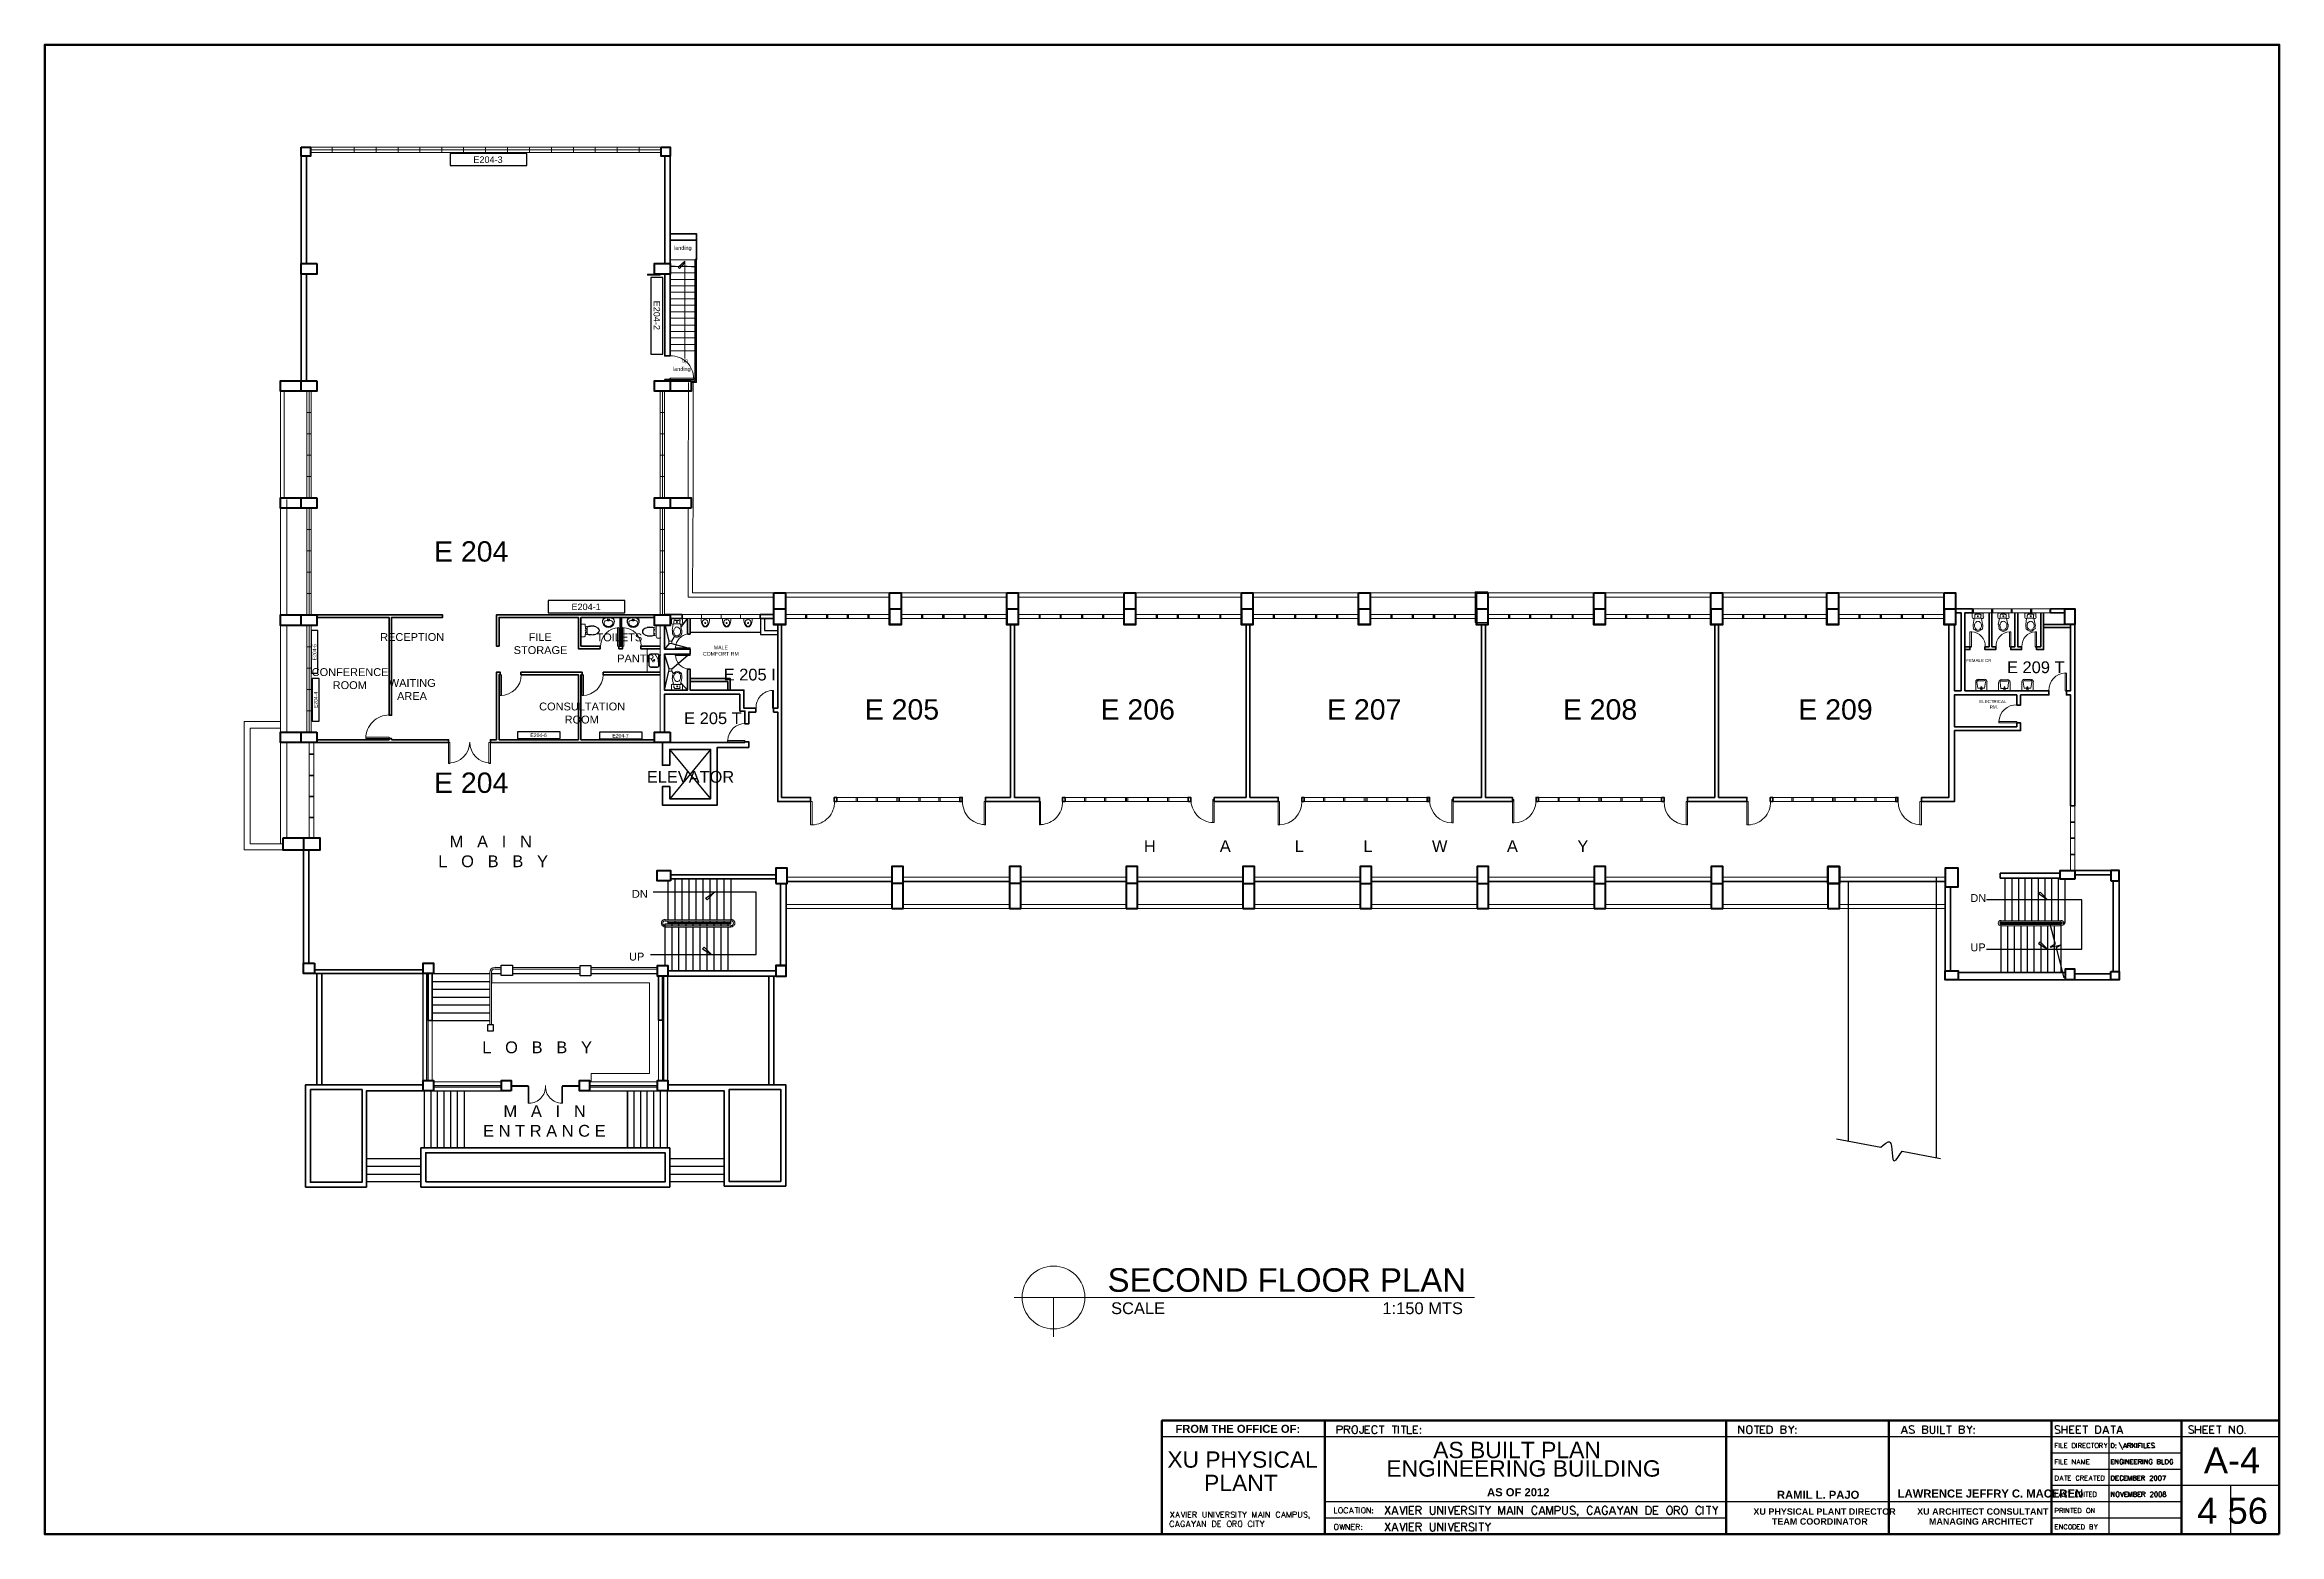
# Model space of a CAD drawing. Header units: inches. Extents: x 0 to 68.7, y 1.4 to 47.2.
import ezdxf

# ---------------------------------------------------------------- set-up
doc = ezdxf.new("R2010")
doc.units = ezdxf.units.IN
doc.header["$MEASUREMENT"] = 0
for name, color, linetype in [('PDF_0', 7, 'Continuous'), ('PDF_boundaries', 5, 'Continuous'), ('PDF_canopy', 6, 'Continuous'), ('PDF_column', 7, 'Continuous'), ('PDF_furniture', 1, 'Continuous'), ('PDF_furnitures', 1, 'Continuous'), ('PDF_PEN01', 1, 'Continuous'), ('PDF_PEN03', 3, 'Continuous'), ('PDF_PEN05', 5, 'Continuous'), ('PDF_PEN08', 6, 'Continuous'), ('PDF_text', 7, 'Continuous'), ('PDF_walls', 3, 'Continuous')]:
    doc.layers.add(name, color=color, linetype=linetype)
for name, color, linetype, true_color in [('PDF_dim', 7, 'Continuous', 0x767676), ('PDF_doors', 7, 'Continuous', 0xdda500), ('PDF_doorwin swing', 7, 'Continuous', 0x95954a), ('PDF_hatch', 9, 'Continuous', 0x808080), ('PDF_HATCH1', 7, 'Continuous', 0x545454), ('PDF_PEN02', 7, 'Continuous', 0xdda500), ('PDF_roof line', 7, 'Continuous', 0x7f9fff), ('PDF_window', 7, 'Continuous', 0xdda500), ('PDF_WINDOW&DOOR', 7, 'Continuous', 0xdda500)]:
    doc.layers.add(name, color=color, linetype=linetype, true_color=true_color)
doc.styles.add('PDF Arial-BoldMT', font='arial.ttf')
doc.styles.add('PDF ArialMT', font='arial.ttf')
doc.styles.add('PDF ArialRoundedMT Bold', font='arialbd.ttf')
doc.styles.add('PDF Swiss721BT-BlackOutline', font='arial.ttf')
doc.styles.get("Standard").update_dxf_attribs({"font": 'arial.ttf'})

msp = doc.modelspace()

# ---------------------------------------------------------------- texts
at = {"attachment_point": 1}
for s, width, gutter_width, insert, char_height in [('E204-3', 0.2, 1, (13.176, 43.747), 0.2), ('E204-1', 0.2, 1, (16.192, 30.001), 0.2), ('E204-6', 0.11151, 0.558, (14.93, 26.009), 0.1115), ('E204-7', 0.11151, 0.558, (17.449, 25.996), 0.1115)]:
    msp.add_mtext_dynamic_manual_height_columns(s, width=width, gutter_width=gutter_width, heights=[0], dxfattribs=dict(at, insert=insert, char_height=char_height))
for s, width, gutter_width, insert, char_height, rotation in [('E204-2', 0.2, 1, (18.914, 39.312), 0.2, 270), ('E204-5', 0.11151, 0.558, (8.237, 28.256), 0.1115, 90), ('E204-4', 0.11151, 0.558, (8.276, 26.788), 0.1115, 90)]:
    msp.add_mtext_dynamic_manual_height_columns(s, width=width, gutter_width=gutter_width, heights=[0], dxfattribs=dict(at, insert=insert, char_height=char_height, rotation=rotation))
at = {"layer": 'PDF_text', "attachment_point": 4, "style": 'PDF ArialMT'}
for s, insert, char_height in [('landing', (19.342, 40.917), 0.1207), ('landing', (19.312, 37.196), 0.1207), ('E 204', (11.967, 31.6), 0.6258), ('RECEPTION', (10.312, 28.971), 0.2414), ('FILE', (14.876, 28.971), 0.2414), ('TOILETS', (16.962, 28.961), 0.2414), ('STORAGE', (14.416, 28.569), 0.2414), ('PANTRY', (17.598, 28.314), 0.2414), ('COMFORT RM', (20.233, 28.457), 0.1144), ('MALE', (20.566, 28.653), 0.1144), ('FEMALE CR', (59.063, 28.252), 0.0968), ('E 209 T', (60.316, 28.041), 0.3621), ('CONFERENCE', (8.207, 27.893), 0.2414), ('ROOM', (8.853, 27.492), 0.2414), ('WAITING', (10.577, 27.56), 0.2414), ('E 205 I', (20.869, 27.816), 0.3621), ('AREA', (10.831, 27.159), 0.2414), ('CONSULTATION', (15.199, 26.836), 0.24142), ('E 205', (25.208, 26.743), 0.6258), ('E 206', (32.455, 26.743), 0.6258), ('E 207', (39.418, 26.743), 0.6258), ('E 208', (46.665, 26.743), 0.6258), ('E 209', (53.902, 26.743), 0.6258), ('ELECTRICAL', (59.464, 26.989), 0.0968), ('RM.', (59.786, 26.823), 0.0968), ('ROOM', (15.983, 26.434), 0.2414), ('E 205 T', (19.655, 26.475), 0.3621), ('E 204', (11.967, 24.49), 0.6258), ('ELEVATOR', (18.509, 24.673), 0.36), ('M   A   I   N', (12.447, 22.685), 0.36212), ('H              A              L             L             W             A             Y', (33.787, 22.547), 0.36212), ('L   O   B   B   Y', (12.097, 22.077), 0.36212), ('DN', (18.049, 21.077), 0.2414), ('DN', (59.19, 20.95), 0.2414), ('UP', (17.961, 19.148), 0.2414), ('UP', (59.19, 19.432), 0.2414), ('L   O   B   B   Y', (13.449, 16.358), 0.36212), ('M   A   I   N', (14.102, 14.4), 0.36212), ('E N T R A N C E', (13.475, 13.792), 0.36212), ('SECOND FLOOR PLAN', (32.67, 9.203), 0.72425), ('SCALE', (32.778, 8.338), 0.3621), ('        1:150 MTS', (39.995, 8.338), 0.36212)]:
    msp.add_mtext(s, dxfattribs=dict(at, insert=insert, char_height=char_height))
at = {"layer": 'PDF_text', "insert": (19.772, 37.448), "char_height": 0.1207, "attachment_point": 4, "rotation": 180, "style": 'PDF ArialMT'}
msp.add_mtext('dn', dxfattribs=at)
at = {"layer": 'PDF_text', "color": 3, "attachment_point": 4}
for s, insert, char_height, style in [('FROM THE OFFICE OF:', (34.756, 4.631), 0.24582, 'PDF ArialRoundedMT Bold'), ('XU PHYSICAL PLANT DIRECTOR', (52.521, 2.089), 0.1978, 'PDF ArialRoundedMT Bold'), ('XU ARCHITECT CONSULTANT', (57.555, 2.089), 0.1978, 'PDF ArialRoundedMT Bold'), ('4 56', (66.162, 2.109), 0.8009, 'PDF Swiss721BT-BlackOutline')]:
    msp.add_mtext(s, dxfattribs=dict(at, insert=insert, char_height=char_height, style=style))
at = {"layer": 'PDF_text', "color": 5, "attachment_point": 4}
for s, insert, char_height, style in [('AS BUILT PLAN', (42.679, 3.979), 0.50295, 'PDF Arial-BoldMT'), ('XU PHYSICAL', (34.511, 3.685), 0.50003, 'PDF Arial-BoldMT'), ('ENGINEERING BUILDING', (41.239, 3.411), 0.50295, 'PDF Arial-BoldMT'), ('A-4', (66.369, 3.667), 0.7962, 'PDF Swiss721BT-BlackOutline'), ('PLANT', (35.637, 2.97), 0.5029, 'PDF Arial-BoldMT'), ('AS OF 2012', (44.334, 2.682), 0.2473, 'PDF ArialRoundedMT Bold'), ('LAWRENCE JEFFRY C. MACEREN', (56.957, 2.643), 0.24725, 'PDF ArialRoundedMT Bold'), ('RAMIL L. PAJO', (53.246, 2.604), 0.24725, 'PDF ArialRoundedMT Bold')]:
    msp.add_mtext(s, dxfattribs=dict(at, insert=insert, char_height=char_height, style=style))
at = {"layer": 'PDF_text', "color": 42, "true_color": 0xdda500, "char_height": 0.1978, "attachment_point": 4, "style": 'PDF ArialRoundedMT Bold'}
for s, insert in [('TEAM COORDINATOR', (53.089, 1.785)), ('MANAGING ARCHITECT', (57.917, 1.785))]:
    msp.add_mtext(s, dxfattribs=dict(at, insert=insert))

# ---------------------------------------------------------------- linework, layer by layer
for p, q in [((14.816, 43.838), (12.463, 43.838)), ((12.463, 43.838), (12.463, 43.468)), ((12.463, 43.468), (14.816, 43.468)), ((14.816, 43.468), (14.816, 43.838)), ((19.005, 40.025), (18.634, 40.025)), ((18.634, 40.025), (18.634, 37.672)), ((19.005, 37.672), (19.005, 40.025)), ((18.634, 37.672), (19.005, 37.672)), ((17.831, 30.092), (15.479, 30.092)), ((15.479, 30.092), (15.479, 29.721)), ((15.479, 29.721), (17.831, 29.721)), ((17.831, 29.721), (17.831, 30.092)), ((8.187, 29.17), (8.187, 27.859)), ((8.393, 29.17), (8.187, 29.17)), ((8.393, 27.859), (8.393, 29.17)), ((8.187, 27.859), (8.393, 27.859)), ((8.225, 27.703), (8.225, 26.391)), ((8.432, 27.703), (8.225, 27.703)), ((8.432, 26.391), (8.432, 27.703)), ((8.225, 26.391), (8.432, 26.391)), ((15.844, 26.059), (14.532, 26.059)), ((14.532, 26.059), (14.532, 25.853)), ((14.532, 25.853), (15.844, 25.853)), ((15.844, 25.853), (15.844, 26.059)), ((18.364, 26.047), (17.052, 26.047)), ((17.052, 26.047), (17.052, 25.84)), ((17.052, 25.84), (18.364, 25.84)), ((18.364, 25.84), (18.364, 26.047))]:
    msp.add_line(p, q)
at = {"layer": 'PDF_0', "lineweight": 25}
for points in [[(19.556, 29.271), (19.762, 29.545)], [(22.004, 29.545), (22.004, 29.055), (22.533, 29.055)], [(22.122, 29.545), (22.122, 29.173), (22.533, 29.173)], [(19.067, 29.329), (19.184, 28.85)], [(19.272, 28.85), (19.36, 28.987)], [(19.84, 29.124), (22.004, 29.124)], [(19.194, 28.771), (19.047, 28.605)], [(19.194, 27.998), (19.047, 28.458)], [(19.272, 28.771), (19.772, 28.644)], [(19.272, 27.998), (19.772, 28.419)], [(19.047, 27.342), (19.184, 27.919)], [(19.272, 27.919), (19.321, 27.841)], [(19.556, 27.567), (19.762, 27.342)], [(20.467, 25.52), (19.213, 24.002)], [(19.213, 25.51), (20.467, 24.002)], [(19.155, 21.466), (19.155, 20.281)], [(19.37, 21.544), (19.37, 20.281)], [(19.586, 21.544), (19.586, 20.281)], [(19.801, 21.544), (19.801, 20.281)], [(20.016, 21.544), (20.016, 20.281)], [(20.232, 21.544), (20.232, 20.281)], [(20.447, 21.544), (20.447, 20.281)], [(20.663, 21.544), (20.663, 20.281)], [(20.878, 21.544), (20.878, 20.281)], [(21.094, 21.544), (21.094, 20.281)], [(55.447, 13.475), (55.447, 21.446)], [(58.15, 12.975), (58.15, 21.593)], [(60.265, 20.252), (60.265, 21.564)], [(60.471, 20.252), (60.471, 21.554)], [(60.676, 20.252), (60.676, 21.564)], [(60.872, 20.252), (60.872, 21.564)], [(61.078, 20.252), (61.078, 21.554)], [(61.283, 20.252), (61.283, 21.564)], [(61.489, 20.252), (61.489, 21.564)], [(61.695, 20.252), (61.695, 21.564)], [(61.9, 20.252), (61.9, 21.564)], [(62.096, 21.534), (62.096, 20.193), (62.037, 20.193)], [(18.616, 19.213), (20.496, 19.213), (20.271, 19.439), (20.222, 19.39), (20.496, 19.213), (21.867, 19.213), (21.867, 21.133), (20.584, 21.133), (18.704, 21.133)], [(59.687, 19.38), (61.558, 19.38), (62.615, 19.38), (62.615, 20.898), (61.558, 20.898), (61.283, 21.084), (61.332, 21.133), (61.558, 20.898), (59.687, 20.898)], [(19.067, 18.871), (19.067, 20.095), (19.067, 20.154), (21.094, 20.154), (21.094, 20.242)], [(19.155, 20.242), (19.155, 20.154)], [(19.155, 20.193), (21.094, 20.193)], [(19.282, 20.095), (19.282, 20.154)], [(19.282, 18.714), (19.282, 20.056)], [(19.37, 20.242), (19.37, 20.193)], [(19.497, 20.095), (19.497, 20.154)], [(19.497, 18.714), (19.497, 20.056)], [(19.586, 20.242), (19.586, 20.193)], [(19.713, 20.095), (19.713, 20.154)], [(19.713, 18.714), (19.713, 20.056)], [(19.801, 20.242), (19.801, 20.193)], [(19.928, 20.095), (19.928, 20.154)], [(19.928, 18.714), (19.928, 20.056)], [(20.016, 20.242), (20.016, 20.193)], [(20.144, 20.095), (20.144, 20.154)], [(20.144, 18.714), (20.144, 20.056)], [(20.232, 20.242), (20.232, 20.193)], [(20.359, 20.095), (20.359, 20.154)], [(20.359, 18.714), (20.359, 20.056)], [(20.447, 20.242), (20.447, 20.193)], [(20.575, 20.095), (20.575, 20.154)], [(20.575, 18.714), (20.575, 20.056)], [(20.663, 20.242), (20.663, 20.193)], [(20.79, 20.095), (20.79, 20.154)], [(20.79, 18.714), (20.79, 20.056)], [(20.878, 20.242), (20.878, 20.193)], [(21.006, 20.095), (21.006, 20.154)], [(21.006, 18.714), (21.006, 20.056)], [(60.128, 20.154), (60.128, 20.193), (61.998, 20.193)], [(60.128, 20.134), (60.128, 20.154), (61.998, 20.154)], [(60.128, 20.095), (60.128, 18.665)], [(60.275, 20.193), (60.275, 20.212)], [(60.333, 20.154), (60.333, 20.134)], [(60.333, 20.095), (60.333, 18.665)], [(60.48, 20.193), (60.48, 20.212)], [(60.539, 20.154), (60.539, 20.134)], [(60.539, 20.095), (60.539, 18.665)], [(60.676, 20.193), (60.676, 20.212)], [(60.745, 20.154), (60.745, 20.134)], [(60.745, 20.095), (60.745, 18.665)], [(60.882, 20.193), (60.882, 20.212)], [(60.941, 20.154), (60.941, 20.134)], [(60.941, 20.095), (60.941, 18.665)], [(61.087, 20.183), (61.087, 20.212)], [(61.146, 20.154), (61.146, 20.134)], [(61.146, 20.095), (61.146, 18.665)], [(61.293, 20.193), (61.293, 20.212)], [(61.352, 20.154), (61.352, 20.134)], [(61.352, 20.095), (61.352, 18.665)], [(61.499, 20.193), (61.499, 20.212)], [(61.558, 20.154), (61.558, 20.134)], [(61.558, 20.095), (61.558, 18.665)], [(61.636, 20.154), (61.802, 19.527), (61.646, 19.439), (61.979, 19.507), (61.832, 19.419), (62.067, 18.499)], [(61.704, 20.193), (61.704, 20.212)], [(61.763, 20.154), (61.763, 20.134)], [(61.763, 20.095), (61.763, 18.665)], [(61.9, 20.193), (61.9, 20.212)], [(61.969, 20.095), (61.969, 18.665)], [(62.037, 20.154), (62.096, 20.154), (62.096, 20.193)], [(11.634, 15.345), (11.634, 18.626)], [(11.751, 15.345), (11.751, 18.626)], [(11.947, 18.626), (13.681, 18.626)], [(13.73, 18.626), (14.033, 18.626)], [(14.376, 18.626), (16.462, 18.626)], [(16.785, 18.626), (18.832, 18.626)], [(19.027, 15.345), (19.027, 18.548)], [(19.155, 15.345), (19.155, 18.548)], [(11.908, 18.381), (13.681, 18.381)], [(11.908, 18.146), (13.681, 18.146)], [(11.908, 17.901), (13.681, 17.901)], [(11.908, 17.666), (13.681, 17.666)], [(11.908, 17.421), (13.681, 17.421)], [(11.908, 17.186), (13.681, 17.186)], [(11.957, 15.149), (14.043, 15.149)], [(16.746, 15.149), (18.832, 15.149)], [(11.673, 13.269), (11.673, 15.022)], [(11.879, 13.269), (11.879, 15.022)], [(11.957, 15.022), (14.043, 15.022)], [(12.075, 13.269), (12.075, 15.022)], [(12.28, 13.269), (12.28, 15.022)], [(12.486, 13.269), (12.486, 15.022)], [(12.691, 13.269), (12.691, 15.022)], [(12.897, 15.022), (12.897, 13.269)], [(16.746, 15.022), (18.832, 15.022)], [(18.117, 13.269), (18.117, 15.022)], [(18.322, 13.269), (18.322, 15.022)], [(18.518, 13.269), (18.518, 15.022)], [(18.724, 13.269), (18.724, 15.022)], [(18.929, 13.269), (18.929, 15.022)], [(19.135, 15.022), (19.135, 13.269)], [(55.075, 13.543), (56.436, 13.289), (56.514, 13.357), (56.593, 13.416), (56.661, 13.455), (56.691, 13.455), (56.71, 13.455), (56.73, 13.436), (56.749, 13.406), (56.769, 13.318), (56.788, 13.113), (56.798, 13.015), (56.808, 12.926), (56.818, 12.897), (56.828, 12.878), (56.847, 12.868), (56.867, 12.878), (56.906, 12.907), (56.965, 12.975), (57.023, 13.064), (57.092, 13.171), (58.277, 12.946)], [(11.565, 12.936), (9.891, 12.936)], [(11.565, 12.701), (9.891, 12.701)], [(11.565, 12.456), (9.891, 12.456)], [(20.888, 12.936), (19.213, 12.936)], [(20.888, 12.701), (19.213, 12.701)], [(20.888, 12.456), (19.213, 12.456)], [(11.565, 12.221), (9.891, 12.221)], [(20.888, 12.221), (19.213, 12.221)]]:
    msp.add_lwpolyline(points, dxfattribs=at)
for points in [[(20.584, 21.133), (20.359, 20.898), (20.31, 20.947)], [(61.283, 19.556), (61.558, 19.38), (61.332, 19.605)], [(14.376, 18.567), (14.033, 18.567), (14.033, 18.89), (14.376, 18.89)], [(16.785, 18.871), (16.785, 18.557), (16.462, 18.557), (16.462, 18.871)], [(13.612, 16.863), (13.798, 16.863), (13.798, 17.049), (13.612, 17.049)], [(17.911, 15.022), (17.911, 13.269)]]:
    msp.add_lwpolyline(points, close=True, dxfattribs=at)
at = {"layer": 'PDF_0', "lineweight": 0}
for points in [[(11.879, 13.269), (11.879, 13.269)], [(12.075, 13.269), (12.075, 13.269)], [(12.28, 13.269), (12.28, 13.269)], [(12.486, 13.269), (12.486, 13.269)], [(12.691, 13.269), (12.691, 13.269)]]:
    msp.add_lwpolyline(points, dxfattribs=at)
at = {"layer": 'PDF_boundaries', "lineweight": 25}
msp.add_lwpolyline([(20.036, 37.771), (20.036, 40.572)], dxfattribs=at)
at = {"layer": 'PDF_canopy', "lineweight": 13}
msp.add_lwpolyline([(7.766, 22.435), (7.433, 22.435)], dxfattribs=at)
at = {"layer": 'PDF_column', "lineweight": 40}
for points in [[(7.883, 44.028), (8.167, 44.028), (8.167, 43.754), (7.883, 43.754)], [(18.949, 44.028), (19.223, 44.028), (19.223, 43.754), (18.949, 43.754)], [(8.363, 40.454), (8.363, 40.131), (7.883, 40.131), (7.883, 40.454)], [(19.223, 40.454), (19.223, 40.131), (18.743, 40.131), (18.743, 40.454)], [(19.223, 40.454), (19.223, 40.131), (18.743, 40.131), (18.743, 40.454)], [(8.363, 36.85), (8.363, 36.527), (7.247, 36.527), (7.247, 36.85)], [(8.363, 36.85), (8.363, 36.527), (7.883, 36.527), (7.883, 36.85)], [(19.223, 36.85), (19.223, 36.527), (18.743, 36.527), (18.743, 36.85)], [(19.87, 36.85), (19.87, 36.527), (18.743, 36.527), (18.743, 36.85)], [(19.87, 36.85), (19.87, 36.527), (18.743, 36.527), (18.743, 36.85)], [(19.223, 36.85), (19.223, 36.527), (18.743, 36.527), (18.743, 36.85)], [(8.363, 33.247), (8.363, 32.933), (7.247, 32.933), (7.247, 33.247)], [(8.363, 33.247), (8.363, 32.933), (7.883, 32.933), (7.883, 33.247)], [(19.223, 33.247), (19.223, 32.933), (18.743, 32.933), (18.743, 33.247)], [(19.87, 32.933), (18.743, 32.933), (18.743, 33.247), (19.87, 33.247)], [(22.416, 30.328), (22.768, 30.328), (22.768, 29.349), (22.416, 29.349)], [(25.971, 30.328), (26.323, 30.328), (26.323, 29.349), (25.971, 29.349)], [(29.574, 30.328), (29.927, 30.328), (29.927, 29.349), (29.574, 29.349)], [(33.178, 30.328), (33.531, 30.328), (33.531, 29.349), (33.178, 29.349)], [(36.782, 30.328), (37.134, 30.328), (37.134, 29.349), (36.782, 29.349)], [(40.386, 30.328), (40.738, 30.328), (40.738, 29.349), (40.386, 29.349)], [(40.386, 30.328), (40.738, 30.328), (40.738, 29.349), (40.386, 29.349)], [(44.009, 30.328), (44.361, 30.328), (44.361, 29.349), (44.009, 29.349)], [(44.009, 30.328), (44.361, 30.328), (44.361, 29.349), (44.009, 29.349)], [(47.613, 30.328), (47.965, 30.328), (47.965, 29.349), (47.613, 29.349)], [(47.613, 30.328), (47.965, 30.328), (47.965, 29.349), (47.613, 29.349)], [(51.216, 30.328), (51.569, 30.328), (51.569, 29.349), (51.216, 29.349)], [(51.216, 30.328), (51.569, 30.328), (51.569, 29.349), (51.216, 29.349)], [(54.781, 30.328), (55.133, 30.328), (55.133, 29.349), (54.781, 29.349)], [(58.385, 30.328), (58.737, 30.328), (58.737, 29.349), (58.385, 29.349)], [(8.363, 29.653), (8.363, 29.329), (7.247, 29.329), (7.247, 29.653)], [(8.363, 29.653), (8.363, 29.329), (7.883, 29.329), (7.883, 29.653)], [(19.223, 29.653), (19.223, 29.329), (18.743, 29.329), (18.743, 29.653)], [(22.416, 29.839), (22.768, 29.839), (22.768, 29.359), (22.416, 29.359)], [(25.971, 29.839), (26.323, 29.839), (26.323, 29.359), (25.971, 29.359)], [(29.574, 29.839), (29.927, 29.839), (29.927, 29.359), (29.574, 29.359)], [(33.178, 29.839), (33.531, 29.839), (33.531, 29.359), (33.178, 29.359)], [(36.782, 29.839), (37.134, 29.839), (37.134, 29.359), (36.782, 29.359)], [(40.386, 29.839), (40.738, 29.839), (40.738, 29.359), (40.386, 29.359)], [(44.009, 29.839), (44.361, 29.839), (44.361, 29.359), (44.009, 29.359)], [(47.613, 29.839), (47.965, 29.839), (47.965, 29.359), (47.613, 29.359)], [(51.216, 29.839), (51.569, 29.839), (51.569, 29.359), (51.216, 29.359)], [(54.781, 29.839), (55.133, 29.839), (55.133, 29.359), (54.781, 29.359)], [(58.385, 29.839), (58.737, 29.839), (58.737, 29.359), (58.385, 29.359)], [(62.096, 29.839), (62.4, 29.839), (62.4, 29.359), (62.096, 29.359)], [(8.363, 26.049), (8.363, 25.735), (7.247, 25.735), (7.247, 26.049)], [(8.363, 26.049), (8.363, 25.735), (7.883, 25.735), (7.883, 26.049)], [(19.223, 26.049), (19.223, 25.735), (18.743, 25.735), (18.743, 26.049)], [(7.325, 22.788), (7.325, 22.435), (8.471, 22.435), (8.471, 22.788)], [(7.952, 22.435), (8.471, 22.435), (8.471, 22.788), (7.952, 22.788)], [(19.233, 21.476), (18.822, 21.476), (18.822, 21.799), (19.233, 21.799)], [(22.474, 21.397), (22.817, 21.397), (22.817, 21.867), (22.474, 21.867)], [(26.039, 20.633), (26.392, 20.633), (26.392, 21.916), (26.039, 21.916)], [(29.653, 20.633), (30.005, 20.633), (30.005, 21.916), (29.653, 21.916)], [(33.237, 20.633), (33.589, 20.633), (33.589, 21.916), (33.237, 21.916)], [(36.831, 20.633), (37.183, 20.633), (37.183, 21.916), (36.831, 21.916)], [(40.434, 20.633), (40.787, 20.633), (40.787, 21.916), (40.434, 21.916)], [(44.028, 20.633), (44.381, 20.633), (44.381, 21.916), (44.028, 21.916)], [(47.622, 20.633), (47.975, 20.633), (47.975, 21.916), (47.622, 21.916)], [(51.226, 20.633), (51.579, 20.633), (51.579, 21.916), (51.226, 21.916)], [(54.81, 21.916), (54.81, 21.397), (55.163, 21.397), (55.163, 21.916), (54.81, 21.916), (55.163, 21.916), (55.163, 21.397), (54.81, 21.397)], [(54.81, 20.633), (55.163, 20.633), (55.163, 21.916), (54.81, 21.916)], [(54.81, 21.916), (55.163, 21.916), (55.163, 21.397), (54.81, 21.397)], [(58.414, 21.299), (58.816, 21.299), (58.816, 21.867), (58.414, 21.867)], [(62.4, 21.534), (61.949, 21.534), (61.949, 21.799), (62.4, 21.799)], [(63.506, 21.476), (63.761, 21.476), (63.761, 21.799), (63.506, 21.799)], [(8.295, 18.949), (8.295, 18.626), (7.952, 18.626), (7.952, 18.949)], [(11.634, 18.949), (11.947, 18.949), (11.947, 18.626), (11.634, 18.626)], [(11.634, 18.626), (11.634, 18.949), (11.947, 18.949), (11.947, 18.626)], [(18.832, 18.871), (19.155, 18.871), (19.155, 18.548), (18.832, 18.548)], [(22.474, 18.548), (22.788, 18.548), (22.788, 18.871), (22.474, 18.871)], [(58.816, 18.44), (58.414, 18.44), (58.414, 18.714), (58.816, 18.714)], [(62.39, 18.44), (62.116, 18.44), (62.116, 18.773), (62.39, 18.773)], [(63.506, 18.694), (63.761, 18.694), (63.761, 18.44), (63.506, 18.44)], [(11.634, 15.022), (11.634, 15.345), (11.947, 15.345), (11.947, 15.022)], [(14.337, 15.022), (14.043, 15.022), (14.043, 15.345), (14.337, 15.345)], [(16.746, 15.022), (16.442, 15.022), (16.442, 15.345), (16.746, 15.345)], [(18.832, 15.022), (18.832, 15.345), (19.155, 15.345), (19.155, 15.022)]]:
    msp.add_lwpolyline(points, close=True, dxfattribs=at)
for points in [[(22.416, 29.359), (22.416, 29.839)], [(25.971, 29.839), (26.323, 29.839), (26.323, 29.359), (25.971, 29.359), (25.971, 29.839), (25.971, 29.359)], [(29.574, 29.839), (29.927, 29.839), (29.927, 29.359), (29.574, 29.359), (29.574, 29.839), (29.574, 29.359)], [(36.782, 29.839), (37.134, 29.839), (37.134, 29.359), (36.782, 29.359), (36.782, 29.839), (36.782, 29.359)], [(40.386, 29.839), (40.738, 29.839), (40.738, 29.359), (40.386, 29.359), (40.386, 29.839), (40.386, 29.359)], [(44.009, 29.839), (44.361, 29.839), (44.361, 29.359), (44.009, 29.359), (44.009, 29.839), (44.009, 29.359)], [(47.613, 29.839), (47.965, 29.839), (47.965, 29.359), (47.613, 29.359), (47.613, 29.839), (47.613, 29.359)], [(51.216, 29.839), (51.569, 29.839), (51.569, 29.359), (51.216, 29.359), (51.216, 29.839), (51.216, 29.359)], [(54.781, 29.839), (55.133, 29.839), (55.133, 29.359), (54.781, 29.359), (54.781, 29.839), (54.781, 29.359)], [(58.385, 29.839), (58.737, 29.839), (58.737, 29.359), (58.385, 29.359), (58.385, 29.839), (58.385, 29.359)], [(26.392, 21.397), (26.039, 21.397)], [(30.005, 21.397), (29.653, 21.397)], [(33.589, 21.397), (33.237, 21.397)], [(36.831, 21.397), (37.183, 21.397)], [(40.434, 21.397), (40.787, 21.397)], [(44.028, 21.397), (44.381, 21.397)], [(47.622, 21.397), (47.975, 21.397)], [(51.226, 21.397), (51.579, 21.397)], [(8.275, 18.626), (7.952, 18.626), (7.952, 18.949), (8.275, 18.949)], [(18.832, 18.557), (18.832, 18.871), (19.155, 18.871), (19.155, 18.557)], [(22.474, 18.871), (22.788, 18.871)], [(62.39, 18.763), (62.39, 18.489)]]:
    msp.add_lwpolyline(points, dxfattribs=at)
at = {"layer": 'PDF_dim', "lineweight": 13}
for points in [[(7.247, 36.537), (7.247, 22.621)], [(7.364, 36.537), (7.364, 33.286)], [(7.443, 33.198), (7.443, 29.653)], [(6.316, 26.176), (7.247, 26.176)]]:
    msp.add_lwpolyline(points, dxfattribs=at)
at = {"layer": 'PDF_doors', "lineweight": 20}
for points in [[(17.647, 29.251), (17.607, 29.251), (17.607, 28.693), (17.647, 28.693)], [(17.764, 29.251), (17.803, 29.251), (17.803, 28.693), (17.764, 28.693)], [(19.38, 28.605), (19.84, 28.605), (19.84, 28.644), (19.38, 28.644)], [(19.38, 28.409), (19.84, 28.409), (19.84, 28.448), (19.38, 28.448)], [(14.004, 27.175), (14.043, 27.175), (14.043, 27.812), (14.004, 27.812)], [(16.52, 27.175), (16.56, 27.175), (16.56, 27.812), (16.52, 27.812)], [(22.367, 26.783), (22.406, 26.783), (22.406, 27.332), (22.367, 27.332)], [(9.871, 25.853), (9.871, 25.892), (10.586, 25.892), (10.586, 25.853)], [(12.417, 25.089), (12.456, 25.089), (12.456, 25.735), (12.417, 25.735)], [(13.7, 25.089), (13.651, 25.089), (13.651, 25.735), (13.7, 25.735)], [(20.986, 25.755), (21.525, 25.755), (21.525, 25.794), (20.986, 25.794)]]:
    msp.add_lwpolyline(points, close=True, dxfattribs=at)
msp.add_arc((21.532, 25.78), 0.537, 178.40475, 181.59525, dxfattribs=at)
at = {"layer": 'PDF_doorwin swing', "lineweight": 9}
for points in [[(20.193, 29.662), (20.193, 29.545)], [(20.79, 29.662), (20.79, 29.545)], [(21.387, 29.662), (21.387, 29.545)]]:
    msp.add_lwpolyline(points, dxfattribs=at)
msp.add_lwpolyline([(12.422, 25.099, 0.414213), (13.064, 25.74, 0.414213), (13.705, 25.099)], format="xyb", dxfattribs=at)
for centre, radius, start, end in [((17.652, 28.698), 0.563, 90.00003, 179.99997), ((17.769, 28.698), 0.563, 0, 89.99997), ((19.835, 28.629), 0.446, 98.27297, 177.42909), ((59.212, 28.698), 0.436, 357.39665, 87.39606), ((60.417, 28.698), 0.436, 92.60394, 182.60335), ((61.21, 28.698), 0.436, 92.60394, 182.60335), ((19.835, 28.433), 0.446, 182.54869, 261.80976), ((14.009, 27.816), 0.641, 270.00003, 359.99997), ((16.525, 27.816), 0.641, 270.00003, 359.99997), ((62.13, 27.346), 0.524, 92.20279, 182.20262), ((22.391, 26.808), 0.524, 92.18608, 182.18664), ((60.603, 26.357), 0.534, 88.21487, 177.92917), ((10.591, 25.858), 0.72, 89.99997, 180.00003), ((21.529, 25.78), 0.534, 89.24764, 177.30253), ((23.576, 23.899), 0.7, 271.63683, 1.63706), ((28.903, 23.899), 0.69, 178.20927, 268.35204), ((30.598, 23.899), 0.69, 271.64796, 1.79073), ((35.935, 23.968), 0.7, 178.36294, 268.36317), ((37.942, 23.899), 0.7, 271.64243, 1.64241), ((43.279, 23.968), 0.71, 183.32318, 268.3742), ((45.14, 23.968), 0.71, 271.6258, 356.67682), ((50.477, 23.899), 0.7, 178.35759, 268.35757), ((52.347, 23.899), 0.7, 271.64793, 1.64808), ((57.675, 23.899), 0.7, 178.35759, 268.35757)]:
    msp.add_arc(centre, radius, start, end, dxfattribs=at)
at = {"layer": 'PDF_furniture', "lineweight": 9}
for points in [[(20.428, 29.545), (20.173, 29.545)], [(21.084, 29.545), (20.829, 29.545)], [(21.74, 29.545), (21.485, 29.545)], [(20.3, 29.506), (20.291, 29.506)], [(20.966, 29.506), (20.947, 29.506)], [(21.623, 29.506), (21.603, 29.506)], [(18.567, 28.409), (18.567, 28.086)], [(18.577, 28.409), (18.577, 28.086)], [(18.841, 28.458), (18.616, 28.458)], [(18.841, 28.448), (18.616, 28.448)], [(18.871, 28.086), (18.871, 28.409)], [(18.89, 28.086), (18.89, 28.409)], [(18.616, 28.056), (18.841, 28.056)], [(18.616, 28.037), (18.841, 28.037)], [(43.95, 8.667), (29.799, 8.667)], [(31.004, 7.462), (31.004, 8.667), (31.004, 7.501)]]:
    msp.add_lwpolyline(points, dxfattribs=at)
for centre, radius in [((20.306, 29.404), 0.0147), ((20.306, 29.404), 0.0147), ((20.962, 29.404), 0.0147), ((20.962, 29.404), 0.0147), ((21.618, 29.404), 0.0147), ((21.618, 29.404), 0.0147), ((18.729, 28.258), 0.0245), ((18.729, 28.258), 0.0147), ((31.009, 8.672), 0.965)]:
    msp.add_circle(centre, radius, dxfattribs=at)
for centre, radius, start, end in [((20.296, 29.424), 0.0832, 90.00004, 196.28169), ((20.306, 29.424), 0.0832, 343.71831, 89.99996), ((20.953, 29.424), 0.0832, 90.00004, 196.28169), ((20.972, 29.424), 0.0832, 343.71831, 89.99996), ((21.609, 29.424), 0.0832, 90.00004, 196.28169), ((21.628, 29.424), 0.0832, 343.71831, 89.99996), ((18.622, 28.415), 0.0441, 90.00002, 179.99998), ((18.622, 28.415), 0.0343, 89.99993, 180.00007), ((18.847, 28.415), 0.0441, 0, 89.99998), ((18.847, 28.415), 0.0343, 359.99993, 90.00007), ((18.622, 28.092), 0.0441, 180.00002, 269.99998), ((18.622, 28.092), 0.0343, 179.99993, 270.00007), ((18.847, 28.092), 0.0343, 269.99993, 0.00007), ((18.847, 28.092), 0.0441, 270.00002, 359.99998)]:
    msp.add_arc(centre, radius, start, end, dxfattribs=at)
for points in [[(20.174, 29.55), (20.172, 29.455), (20.197, 29.366), (20.239, 29.318)], [(20.374, 29.318), (20.415, 29.366), (20.44, 29.455), (20.438, 29.55)], [(20.83, 29.55), (20.829, 29.455), (20.853, 29.366), (20.895, 29.318)], [(21.03, 29.318), (21.071, 29.366), (21.096, 29.455), (21.094, 29.55)], [(21.486, 29.55), (21.485, 29.455), (21.509, 29.366), (21.551, 29.318)], [(21.686, 29.318), (21.728, 29.366), (21.752, 29.455), (21.751, 29.55)], [(20.218, 29.4), (20.236, 29.339), (20.27, 29.301), (20.306, 29.301)], [(20.239, 29.318), (20.28, 29.27), (20.332, 29.27), (20.374, 29.318)], [(20.306, 29.301), (20.343, 29.301), (20.376, 29.339), (20.395, 29.4)], [(20.874, 29.4), (20.892, 29.339), (20.926, 29.301), (20.962, 29.301)], [(20.895, 29.318), (20.936, 29.27), (20.988, 29.27), (21.03, 29.318)], [(20.962, 29.301), (20.999, 29.301), (21.032, 29.339), (21.051, 29.4)], [(21.53, 29.4), (21.548, 29.339), (21.582, 29.301), (21.618, 29.301)], [(21.551, 29.318), (21.593, 29.27), (21.644, 29.27), (21.686, 29.318)], [(21.618, 29.301), (21.655, 29.301), (21.689, 29.339), (21.707, 29.4)]]:
    msp.add_open_spline(points, degree=3, dxfattribs=at)
at = {"layer": 'PDF_furnitures', "lineweight": 20}
for points in [[(17.325, 29.564, 0.098052), (17.214, 29.545, 0.315222), (17.147, 29.449, 0.054539), (17.15, 29.409, -0.173987), (17.18, 29.575)], [(17.331, 29.271, 0.371523), (17.506, 29.409, 0.173987), (17.477, 29.575)], [(17.509, 29.449, 0.315222), (17.444, 29.548, 0.098052), (17.332, 29.564)], [(17.905, 29.409, -0.173987), (17.931, 29.574), (18.087, 29.574), (18.234, 29.574)], [(18.085, 29.271, 0.371523), (18.261, 29.409, 0.054539), (18.264, 29.449, 0.315222), (18.196, 29.545, 0.098052), (18.089, 29.564, 0.098052), (17.976, 29.548, 0.315222), (17.911, 29.45, 0.054539), (17.914, 29.409, 0.371523), (18.09, 29.271)], [(16.622, 29.048, 0.022247), (16.629, 29.174, 0.022224), (16.622, 29.299)], [(17.026, 29.114, -0.163509), (16.892, 29.041, 0.163558), (17.026, 29.115, -0.163608), (16.892, 29.041, -0.073041), (16.772, 29.04)], [(16.774, 29.049, 0.072898), (16.89, 29.05, 0.163459), (17.019, 29.121)], [(17.207, 29.444, 0.177937), (17.198, 29.387, 0.240936), (17.25, 29.319)], [(17.25, 29.324, 0.146399), (17.328, 29.3, 0.146399), (17.407, 29.324)], [(17.319, 29.463, 0.011148), (17.313, 29.515, 0.001851), (17.289, 29.517)], [(17.368, 29.517, 0.001851), (17.343, 29.513, 0.011148), (17.338, 29.463)], [(17.407, 29.319, 0.240936), (17.459, 29.385, 0.177937), (17.45, 29.444)], [(17.915, 29.415, 0.360677), (18.088, 29.281, 0.360677), (18.259, 29.415)], [(18.014, 29.324, 0.146399), (18.093, 29.3, 0.146399), (18.171, 29.324)], [(18.073, 29.463, 0.011148), (18.068, 29.513, 0.001851), (18.043, 29.517)], [(18.132, 29.517, 0.001851), (18.108, 29.515, 0.011148), (18.101, 29.463)], [(18.171, 29.319, 0.240936), (18.223, 29.387, 0.177937), (18.214, 29.444)], [(18.639, 29.01, -0.072898), (18.52, 29.011, -0.163608), (18.386, 29.085, 0.163558), (18.52, 29.011, -0.163509), (18.386, 29.085)], [(18.8, 29.27, 0.022224), (18.793, 29.144, 0.022247), (18.8, 29.019)], [(19.296, 29.179, 0.049008), (19.293, 29.14, 0.081529), (19.303, 29.075)], [(19.361, 29.233, 0.089786), (19.34, 29.191, 0.081529), (19.332, 29.14, 0.081529), (19.34, 29.088)], [(19.375, 28.983, 0.118158), (19.435, 28.968, 0.118158), (19.494, 28.985, 0.104569), (19.543, 29.024)], [(19.512, 29.24, 0.104569), (19.476, 29.269, 0.118159), (19.435, 29.282, 0.118159), (19.392, 29.272)], [(19.392, 29.018, 0.118159), (19.435, 29.007, 0.118159), (19.476, 29.02, 0.104569), (19.512, 29.049)], [(19.539, 29.088, 0.081529), (19.547, 29.14, 0.081529), (19.54, 29.192, 0.089786), (19.517, 29.233)], [(19.576, 29.076, 0.081529), (19.586, 29.14, 0.049008), (19.583, 29.179)], [(59.282, 29.365, 0.049008), (59.278, 29.326, 0.081529), (59.289, 29.261)], [(59.347, 29.419, 0.089786), (59.326, 29.377, 0.081529), (59.317, 29.326, 0.081529), (59.324, 29.274, 0.089786), (59.347, 29.232)], [(59.36, 29.159, 0.118158), (59.42, 29.145, 0.118158), (59.48, 29.159)], [(59.498, 29.416, 0.104569), (59.461, 29.446, 0.118159), (59.42, 29.458, 0.118159), (59.378, 29.448)], [(59.378, 29.194, 0.118159), (59.42, 29.184, 0.118159), (59.462, 29.194)], [(59.503, 29.232, 0.089786), (59.524, 29.274, 0.081529), (59.533, 29.326, 0.081529), (59.526, 29.378, 0.089786), (59.503, 29.419)], [(59.562, 29.262, 0.081529), (59.572, 29.326, 0.049008), (59.568, 29.365)], [(60.066, 29.365, 0.049008), (60.062, 29.326, 0.081529), (60.072, 29.261)], [(60.131, 29.419, 0.089786), (60.109, 29.377, 0.081529), (60.101, 29.326, 0.081529), (60.108, 29.274, 0.089786), (60.131, 29.232)], [(60.281, 29.416, 0.104569), (60.245, 29.446, 0.118159), (60.204, 29.458, 0.118159), (60.161, 29.448, 0.104569), (60.126, 29.416)], [(60.144, 29.159, 0.118158), (60.204, 29.145, 0.118158), (60.264, 29.159)], [(60.162, 29.194, 0.118159), (60.204, 29.184, 0.118159), (60.246, 29.194)], [(60.308, 29.274, 0.081529), (60.316, 29.326, 0.081529), (60.308, 29.377)], [(60.345, 29.262, 0.081529), (60.355, 29.326, 0.049008), (60.352, 29.365)], [(60.898, 29.365, 0.049008), (60.894, 29.326, 0.081529), (60.905, 29.261)], [(60.963, 29.419, 0.089786), (60.942, 29.377, 0.081529), (60.933, 29.326, 0.081529), (60.94, 29.274, 0.089786), (60.963, 29.232)], [(61.088, 29.448, 0.118159), (61.046, 29.458, 0.118159), (61.005, 29.446, 0.104569), (60.968, 29.416)], [(60.986, 29.159, 0.118158), (61.046, 29.145, 0.118158), (61.106, 29.159)], [(61.004, 29.194, 0.118159), (61.046, 29.184, 0.118159), (61.088, 29.194)], [(61.119, 29.232, 0.089786), (61.14, 29.274, 0.081529), (61.149, 29.326, 0.081529), (61.142, 29.378, 0.089786), (61.119, 29.419)], [(61.177, 29.262, 0.081529), (61.188, 29.326, 0.049008), (61.184, 29.365)], [(19.303, 27.813, 0.081529), (19.293, 27.749, 0.049008), (19.296, 27.71)], [(19.34, 27.801, 0.081529), (19.332, 27.749, 0.081529), (19.34, 27.697)], [(19.552, 27.864, 0.104569), (19.504, 27.906, 0.118158), (19.444, 27.92, 0.118158), (19.385, 27.904, 0.104569), (19.336, 27.864)], [(19.522, 27.84, 0.104569), (19.487, 27.871, 0.118159), (19.444, 27.881, 0.118159), (19.403, 27.869, 0.104569), (19.367, 27.84)], [(19.367, 27.649, 0.104569), (19.403, 27.619, 0.118159), (19.444, 27.607, 0.118159), (19.487, 27.617, 0.104569), (19.522, 27.649)], [(19.518, 27.656, 0.089786), (19.539, 27.697, 0.081529), (19.547, 27.749, 0.081529), (19.54, 27.801, 0.089786), (19.518, 27.842)], [(19.583, 27.71, 0.049008), (19.586, 27.749, 0.081529), (19.576, 27.813)]]:
    msp.add_lwpolyline(points, format="xyb", dxfattribs=at)
for points in [[(17.47, 29.574), (17.323, 29.574), (17.167, 29.574)], [(59.246, 29.584), (59.246, 29.702)], [(59.256, 29.711), (59.579, 29.711)], [(59.256, 29.702), (59.256, 29.702)], [(59.276, 29.359), (59.305, 29.545)], [(59.325, 29.633), (59.325, 29.564)], [(59.481, 29.672), (59.354, 29.672)], [(59.511, 29.564), (59.511, 29.633)], [(59.53, 29.545), (59.56, 29.359)], [(59.579, 29.702), (59.579, 29.702)], [(59.589, 29.702), (59.589, 29.584)], [(60.03, 29.584), (60.03, 29.702)], [(60.04, 29.711), (60.363, 29.711)], [(60.04, 29.702), (60.04, 29.702)], [(60.049, 29.359), (60.089, 29.545)], [(60.108, 29.633), (60.108, 29.564)], [(60.255, 29.672), (60.138, 29.672)], [(60.294, 29.564), (60.294, 29.633)], [(60.304, 29.545), (60.343, 29.359)], [(60.363, 29.702), (60.363, 29.702)], [(60.373, 29.702), (60.373, 29.584)], [(60.862, 29.584), (60.862, 29.702)], [(60.872, 29.711), (61.195, 29.711)], [(60.872, 29.702), (60.872, 29.702)], [(60.892, 29.359), (60.921, 29.545)], [(60.941, 29.633), (60.941, 29.564)], [(61.097, 29.672), (60.97, 29.672)], [(61.127, 29.564), (61.127, 29.633)], [(61.146, 29.545), (61.185, 29.359)], [(61.195, 29.702), (61.195, 29.702)], [(61.205, 29.702), (61.205, 29.584)], [(16.481, 28.987), (16.481, 29.173), (16.481, 29.359)], [(16.491, 29.369), (16.589, 29.369)], [(16.491, 28.977), (16.589, 28.977)], [(16.618, 29.183), (16.618, 29.173)], [(16.677, 29.28), (16.677, 29.173), (16.677, 29.055)], [(17.284, 29.516), (17.284, 29.516)], [(17.284, 29.506), (17.304, 29.506)], [(17.343, 29.506), (17.363, 29.506)], [(18.068, 29.506), (18.048, 29.506)], [(18.126, 29.506), (18.097, 29.506)], [(18.126, 29.516), (18.126, 29.516)], [(18.724, 29.241), (18.724, 29.134), (18.724, 29.026)], [(18.783, 29.143), (18.783, 29.134)], [(18.91, 29.329), (18.822, 29.329)], [(18.91, 28.938), (18.822, 28.938)], [(18.92, 28.948), (18.92, 29.134), (18.92, 29.32)], [(19.262, 29.408), (19.262, 29.525)], [(19.272, 29.535), (19.595, 29.535)], [(19.272, 29.525), (19.272, 29.525)], [(19.282, 29.183), (19.321, 29.369)], [(19.341, 29.457), (19.341, 29.388)], [(19.497, 29.486), (19.37, 29.486)], [(19.37, 29.329), (19.37, 29.329)], [(19.488, 29.329), (19.488, 29.329)], [(19.527, 29.388), (19.527, 29.457)], [(19.546, 29.369), (19.576, 29.183)], [(19.595, 29.525), (19.595, 29.525)], [(19.605, 29.525), (19.605, 29.408)], [(59.354, 29.516), (59.354, 29.516)], [(59.481, 29.516), (59.481, 29.516)], [(60.138, 29.516), (60.138, 29.516)], [(60.255, 29.516), (60.255, 29.516)], [(60.98, 29.516), (60.98, 29.516)], [(61.097, 29.516), (61.097, 29.516)], [(18.518, 28.615), (18.518, 27.89)], [(19.262, 27.351), (19.262, 27.479)], [(19.331, 27.518), (19.292, 27.704)], [(19.341, 27.488), (19.341, 27.42)], [(19.38, 27.547), (19.38, 27.547)], [(19.497, 27.547), (19.497, 27.547)], [(19.527, 27.42), (19.527, 27.488)], [(19.586, 27.704), (19.546, 27.518)], [(19.605, 27.479), (19.605, 27.361)], [(19.605, 27.351), (19.272, 27.351)], [(19.38, 27.39), (19.497, 27.39)], [(16.795, 15.296), (16.795, 15.561), (18.587, 15.561), (18.587, 18.342), (13.739, 18.342), (13.739, 18.626)]]:
    msp.add_lwpolyline(points, dxfattribs=at)
at = {"layer": 'PDF_furnitures', "lineweight": 0}
for points in [[(19.429, 29.545), (19.429, 29.545)], [(59.413, 29.721), (59.413, 29.721)], [(60.196, 29.721), (60.196, 29.721)], [(61.039, 29.721), (61.039, 29.721)], [(19.439, 27.342), (19.439, 27.342)]]:
    msp.add_lwpolyline(points, dxfattribs=at)
at = {"layer": 'PDF_furnitures', "lineweight": 20}
for points in [[(16.658, 29.222), (16.677, 29.222), (16.677, 29.241), (16.658, 29.241)], [(16.658, 29.124), (16.677, 29.124), (16.677, 29.104), (16.658, 29.104)], [(18.753, 29.183), (18.724, 29.183), (18.724, 29.202), (18.753, 29.202)], [(18.753, 29.085), (18.724, 29.085), (18.724, 29.065), (18.753, 29.065)], [(19.184, 28.771), (19.272, 28.771), (19.272, 28.85), (19.184, 28.85)], [(19.184, 27.998), (19.272, 27.998), (19.272, 27.919), (19.184, 27.919)]]:
    msp.add_lwpolyline(points, close=True, dxfattribs=at)
for points in [[(17.026, 29.233, 0.163558), (16.892, 29.307, -0.163608)], [(17.05, 29.176, 0.190082), (17.03, 29.233, -0.190106)], [(17.03, 29.115, 0.190082), (17.05, 29.172, -0.190057)], [(17.309, 29.513, 0.000749), (17.304, 29.531, -0.000749)], [(17.32, 29.469, 0.314747), (17.337, 29.469, -0.314747)], [(18.084, 29.469, 0.314747), (18.101, 29.469, -0.314747)], [(18.107, 29.531, 0.000749), (18.102, 29.513, -0.000749)], [(18.392, 29.204, 0.190082), (18.372, 29.146, -0.190106)], [(18.372, 29.143, 0.190082), (18.392, 29.085, -0.190057)], [(18.52, 29.268, 0.163558), (18.386, 29.194, -0.163608)], [(18.645, 29.008, 0.080081), (18.734, 29.03, -0.08288)]]:
    msp.add_lwpolyline(points, format="xyb", close=True, dxfattribs=at)
for centre in [(59.42, 29.61), (59.42, 29.61), (60.204, 29.61), (60.204, 29.61), (61.046, 29.61), (61.046, 29.61), (19.435, 29.433), (19.435, 29.433), (19.444, 27.455), (19.444, 27.455)]:
    msp.add_circle(centre, 0.0147, dxfattribs=at)
for centre, radius, start, end in [((18.024, 29.452), 0.25, 350.08991, 29.56956), ((59.293, 29.59), 0.0441, 180.02188, 277.73975), ((59.43, 28.611), 0.945, 82.30397, 97.73974), ((59.361, 29.639), 0.0343, 90.02179, 180.02193), ((59.489, 29.639), 0.0343, 0.02179, 90.02193), ((59.557, 29.59), 0.0441, 262.30396, 0.02184), ((60.076, 29.59), 0.0441, 180.02188, 277.73975), ((60.204, 28.611), 0.945, 82.30397, 97.73974), ((60.145, 29.639), 0.0343, 90.02179, 180.02193), ((60.262, 29.639), 0.0343, 0.02179, 90.02193), ((60.341, 29.59), 0.0441, 262.30396, 0.02184), ((60.909, 29.59), 0.0441, 180.02188, 277.73975), ((61.046, 28.611), 0.945, 82.30397, 97.73974), ((60.977, 29.639), 0.0343, 90.02179, 180.02193), ((61.105, 29.639), 0.0343, 0.02179, 90.02193), ((61.173, 29.59), 0.0441, 262.30396, 0.02184), ((16.497, 29.365), 0.0147, 90.00084, 180.00171), ((16.497, 28.993), 0.0147, 180.00084, 270.00171), ((16.595, 29.355), 0.0147, 9.26833, 90.73228), ((16.595, 29.003), 0.0147, 269.26528, 350.72871), ((16.095, 29.257), 0.524, 4.62673, 10.6305), ((16.095, 29.091), 0.524, 349.36656, 355.37075), ((16.957, 28.082), 1.249, 99.8286, 105.52512), ((16.957, 30.266), 1.249, 254.47763, 260.16872), ((16.8, 29.022), 0.289, 94.57714, 112.89139), ((16.8, 29.326), 0.289, 247.10589, 265.42006), ((16.8, 29.022), 0.279, 94.63773, 113.58894), ((16.8, 29.326), 0.279, 246.41375, 265.36511), ((16.82, 28.865), 0.446, 80.19052, 99.22992), ((16.82, 29.482), 0.446, 260.7674, 279.80667), ((16.82, 28.905), 0.416, 79.82801, 96.53824), ((16.82, 28.905), 0.406, 79.84448, 96.52722), ((16.849, 29.071), 0.23, 42.5954, 79.72919), ((16.849, 29.071), 0.24, 42.55698, 79.70168), ((16.967, 29.179), 0.0734, 357.76001, 40.79369), ((16.967, 29.169), 0.0734, 319.20371, 2.23702), ((16.967, 29.179), 0.0832, 357.76018, 40.80454), ((16.967, 29.169), 0.0832, 319.18719, 2.23716), ((17.319, 29.442), 0.171, 190.89787, 272.42263), ((17.319, 29.452), 0.171, 192.52431, 271.85719), ((17.279, 29.393), 0.093, 97.30631, 145.43772), ((17.338, 28.942), 0.544, 92.36918, 97.17583), ((16.858, 29.432), 0.455, 4.20186, 12.87777), ((17.338, 29.452), 0.171, 268.14281, 347.47569), ((17.318, 28.942), 0.544, 82.82463, 87.58493), ((17.798, 29.432), 0.455, 167.12223, 175.79814), ((23.375, 28.046), 6.203, 166.15507, 166.32671), ((17.377, 29.393), 0.093, 34.56228, 82.69369), ((17.309, 29.442), 0.191, 350.03982, 2.52688), ((18.033, 29.403), 0.0832, 150.64511, 191.00277), ((18.033, 29.393), 0.093, 97.30631, 145.43772), ((18.053, 29.403), 0.093, 190.84279, 245.0284), ((18.092, 28.942), 0.544, 92.41507, 97.17537), ((17.622, 29.432), 0.455, 4.20186, 12.87777), ((12.045, 28.046), 6.203, 13.67329, 13.84493), ((18.552, 29.432), 0.455, 167.12223, 175.79814), ((18.082, 28.942), 0.544, 82.82417, 87.63082), ((18.141, 29.393), 0.093, 34.56228, 82.69369), ((18.455, 29.149), 0.0832, 139.19546, 182.23982), ((18.455, 29.14), 0.0832, 177.76284, 220.81281), ((18.455, 29.149), 0.0734, 139.20631, 182.23999), ((18.455, 29.14), 0.0734, 177.76298, 220.79629), ((18.563, 29.032), 0.24, 100.29832, 137.44302), ((18.563, 29.032), 0.23, 100.27081, 137.4046), ((18.563, 29.247), 0.23, 222.59813, 259.73188), ((18.592, 28.865), 0.416, 83.46176, 100.17199), ((18.592, 29.414), 0.416, 259.83082, 276.54095), ((18.592, 28.865), 0.406, 83.47278, 100.15552), ((18.602, 28.836), 0.446, 80.77008, 99.80948), ((18.602, 29.443), 0.446, 260.19333, 279.2326), ((18.622, 28.993), 0.279, 66.41106, 85.36227), ((18.622, 28.993), 0.289, 67.10861, 85.42286), ((18.455, 28.043), 1.249, 74.47488, 80.1714), ((18.455, 30.236), 1.249, 279.83128, 285.52237), ((19.317, 29.228), 0.524, 169.3695, 175.37327), ((19.317, 29.061), 0.524, 184.62925, 190.63344), ((18.827, 29.316), 0.0147, 89.26772, 170.73167), ((18.827, 28.963), 0.0147, 189.27129, 270.73472), ((18.916, 29.326), 0.0147, 359.99829, 89.99916), ((18.916, 28.954), 0.0147, 269.99829, 359.99916), ((19.307, 29.414), 0.0441, 180.02188, 277.73975), ((19.464, 29.14), 0.181, 198.66563, 219.18807), ((19.435, 28.435), 0.945, 82.30397, 97.73974), ((19.454, 29.12), 0.152, 219.18823, 243.06687), ((19.464, 29.14), 0.132, 198.66577, 219.18815), ((19.376, 29.463), 0.0343, 90.02179, 180.02193), ((19.454, 29.169), 0.113, 116.97688, 140.8555), ((19.454, 29.12), 0.113, 219.18821, 243.06683), ((19.503, 29.463), 0.0343, 0.02179, 90.02193), ((19.415, 29.14), 0.132, 320.85556, 341.37795), ((19.415, 29.14), 0.181, 320.85564, 341.37808), ((19.572, 29.414), 0.0441, 262.30396, 0.02184), ((59.45, 29.316), 0.181, 198.66563, 219.18807), ((59.44, 29.306), 0.152, 219.18823, 243.06687), ((59.44, 29.345), 0.113, 116.97688, 140.8555), ((59.44, 29.306), 0.113, 219.18821, 243.06683), ((59.41, 29.306), 0.113, 296.97688, 320.8555), ((59.41, 29.306), 0.152, 296.97685, 320.85549), ((59.401, 29.316), 0.181, 320.85564, 341.37808), ((60.233, 29.316), 0.181, 198.66563, 219.18807), ((60.213, 29.306), 0.152, 219.18823, 243.06687), ((60.213, 29.306), 0.113, 219.18821, 243.06683), ((60.194, 29.306), 0.113, 296.97688, 320.8555), ((60.194, 29.306), 0.152, 296.97685, 320.85549), ((60.174, 29.336), 0.132, 18.66577, 39.18815), ((60.174, 29.316), 0.132, 320.85556, 341.37795), ((60.174, 29.316), 0.181, 320.85564, 341.37808), ((61.065, 29.316), 0.181, 198.66563, 219.18807), ((61.056, 29.306), 0.152, 219.18823, 243.06687), ((61.056, 29.306), 0.113, 219.18821, 243.06683), ((61.026, 29.345), 0.113, 39.18821, 63.06683), ((61.026, 29.306), 0.113, 296.97688, 320.8555), ((61.026, 29.306), 0.152, 296.97685, 320.85549), ((61.017, 29.316), 0.181, 320.85564, 341.37808), ((19.307, 27.485), 0.0441, 82.28939, 180.00727), ((19.474, 27.759), 0.181, 140.84107, 161.36351), ((19.444, 28.454), 0.945, 262.2894, 277.72517), ((19.474, 27.759), 0.132, 140.84099, 161.36338), ((19.474, 27.739), 0.132, 198.6512, 219.17358), ((19.415, 27.759), 0.181, 18.65106, 39.1735), ((19.572, 27.485), 0.0441, 0.0073, 97.72518), ((19.386, 27.426), 0.0343, 180.00722, 270.00736), ((19.503, 27.426), 0.0343, 270.00722, 0.00736)]:
    msp.add_arc(centre, radius, start, end, dxfattribs=at)
at = {"layer": 'PDF_hatch', "lineweight": 9}
for points in [[(19.674, 37.536), (19.674, 40.532), (19.468, 40.346), (19.517, 40.297), (19.674, 40.483)], [(18.92, 29.329), (18.92, 26.049)]]:
    msp.add_lwpolyline(points, dxfattribs=at)
msp.add_lwpolyline([(19.223, 36.929), (19.948, 36.929), (19.948, 36.889), (19.223, 36.889)], close=True, dxfattribs=at)
msp.add_arc((19.258, 36.924), 0.69, 359.17036, 92.44472, dxfattribs=at)
at = {"layer": 'PDF_HATCH1', "lineweight": 25}
for points in [[(19.38, 40.366), (19.223, 40.366), (19.223, 40.572)], [(19.879, 40.366), (20.036, 40.366), (20.036, 40.572)], [(19.752, 40.366), (19.507, 40.366)]]:
    msp.add_lwpolyline(points, dxfattribs=at)
at = {"layer": 'PDF_PEN01', "lineweight": 18}
for points in [[(19.87, 36.821), (20.016, 36.821), (20.016, 37.771), (20.016, 40.572)], [(19.87, 36.85), (19.987, 36.85), (19.987, 37.771), (19.987, 40.572)]]:
    msp.add_lwpolyline(points, dxfattribs=at)
msp.add_arc((20.002, 40.576), 0.0147, 359.99688, 180.00312, dxfattribs=at)
at = {"layer": 'PDF_PEN02', "lineweight": 20}
for points in [[(61.802, 4.044), (61.802, 4.191), (61.891, 4.191)], [(61.802, 4.123), (61.861, 4.123)], [(61.92, 4.044), (61.92, 4.191)], [(61.969, 4.191), (61.969, 4.044), (62.047, 4.044)], [(62.165, 4.044), (62.086, 4.044), (62.086, 4.191), (62.165, 4.191)], [(62.086, 4.123), (62.135, 4.123)], [(62.458, 4.044), (62.458, 4.191)], [(62.517, 4.044), (62.517, 4.191), (62.566, 4.191), (62.586, 4.191), (62.596, 4.182), (62.605, 4.162), (62.605, 4.152), (62.596, 4.142), (62.586, 4.133), (62.566, 4.123), (62.517, 4.123)], [(62.556, 4.123), (62.605, 4.044)], [(62.733, 4.044), (62.645, 4.044), (62.645, 4.191), (62.733, 4.191)], [(62.645, 4.123), (62.703, 4.123)], [(62.87, 4.162), (62.86, 4.172), (62.85, 4.191), (62.831, 4.191), (62.811, 4.191), (62.791, 4.191), (62.782, 4.172), (62.772, 4.162), (62.772, 4.142), (62.772, 4.103), (62.772, 4.084), (62.782, 4.064), (62.791, 4.054), (62.811, 4.044), (62.831, 4.044), (62.85, 4.054), (62.86, 4.064), (62.87, 4.084)], [(62.909, 4.191), (62.997, 4.191)], [(62.948, 4.191), (62.948, 4.044)], [(63.164, 4.044), (63.164, 4.191), (63.222, 4.191), (63.242, 4.191), (63.242, 4.182), (63.252, 4.162), (63.252, 4.152), (63.242, 4.142), (63.242, 4.133), (63.222, 4.123), (63.164, 4.123)], [(63.203, 4.123), (63.252, 4.044)], [(63.301, 4.191), (63.35, 4.123), (63.399, 4.191)], [(63.35, 4.123), (63.35, 4.044)], [(61.802, 3.545), (61.802, 3.692), (61.891, 3.692)], [(61.802, 3.623), (61.861, 3.623)], [(61.92, 3.545), (61.92, 3.692)], [(61.969, 3.692), (61.969, 3.545), (62.047, 3.545)], [(62.165, 3.545), (62.086, 3.545), (62.086, 3.692), (62.165, 3.692)], [(62.086, 3.623), (62.135, 3.623)], [(62.321, 3.545), (62.321, 3.692), (62.419, 3.545), (62.419, 3.692)], [(62.468, 3.545), (62.517, 3.692), (62.566, 3.545)], [(62.488, 3.594), (62.547, 3.594)], [(62.605, 3.545), (62.605, 3.692), (62.664, 3.545), (62.713, 3.692), (62.713, 3.545)], [(62.85, 3.545), (62.762, 3.545), (62.762, 3.692), (62.85, 3.692)], [(62.762, 3.623), (62.811, 3.623)], [(61.939, 3.046), (61.988, 3.192), (62.047, 3.046)], [(61.959, 3.095), (62.028, 3.095)], [(62.086, 3.192), (62.174, 3.192)], [(62.126, 3.192), (62.126, 3.046)], [(62.282, 3.046), (62.194, 3.046), (62.194, 3.192), (62.282, 3.192)], [(62.194, 3.124), (62.253, 3.124)], [(62.537, 3.163), (62.527, 3.173), (62.517, 3.183), (62.507, 3.192), (62.478, 3.192), (62.468, 3.183), (62.458, 3.173), (62.449, 3.163), (62.439, 3.134), (62.439, 3.104), (62.449, 3.085), (62.458, 3.065), (62.468, 3.055), (62.478, 3.046), (62.507, 3.046), (62.517, 3.055), (62.527, 3.065), (62.537, 3.085)], [(62.576, 3.046), (62.576, 3.192), (62.635, 3.192), (62.654, 3.183), (62.664, 3.183), (62.664, 3.163), (62.664, 3.153), (62.664, 3.134), (62.654, 3.134), (62.635, 3.124), (62.576, 3.124)], [(62.625, 3.124), (62.664, 3.046)], [(62.791, 3.046), (62.713, 3.046), (62.713, 3.192), (62.791, 3.192)], [(62.713, 3.124), (62.762, 3.124)], [(62.831, 3.046), (62.889, 3.192), (62.938, 3.046)], [(62.85, 3.095), (62.919, 3.095)], [(62.978, 3.192), (63.066, 3.192)], [(63.017, 3.192), (63.017, 3.046)], [(63.173, 3.046), (63.095, 3.046), (63.095, 3.192), (63.173, 3.192)], [(63.095, 3.124), (63.144, 3.124)], [(34.608, 1.91), (34.715, 2.086)], [(34.608, 2.086), (34.715, 1.91)], [(34.764, 1.91), (34.823, 2.086), (34.882, 1.91)], [(34.931, 2.086), (34.99, 1.91), (35.048, 2.086)], [(35.088, 1.91), (35.088, 2.086)], [(35.244, 1.91), (35.146, 1.91), (35.146, 2.086), (35.244, 2.086)], [(35.293, 1.91), (35.293, 2.086), (35.362, 2.086), (35.381, 2.076), (35.391, 2.066), (35.401, 2.056), (35.401, 2.037), (35.391, 2.017), (35.381, 2.008), (35.362, 1.998), (35.293, 1.998)], [(35.597, 2.086), (35.597, 1.959), (35.607, 1.929), (35.626, 1.919), (35.646, 1.91), (35.665, 1.91), (35.685, 1.919), (35.705, 1.929), (35.705, 1.959), (35.705, 2.086)], [(35.773, 1.91), (35.773, 2.086), (35.881, 1.91), (35.881, 2.086)], [(35.94, 1.91), (35.94, 2.086)], [(35.998, 2.086), (36.067, 1.91), (36.126, 2.086)], [(36.253, 1.91), (36.155, 1.91), (36.155, 2.086), (36.253, 2.086)], [(36.302, 1.91), (36.302, 2.086), (36.37, 2.086), (36.4, 2.076), (36.4, 2.066), (36.41, 2.056), (36.41, 2.037), (36.4, 2.017), (36.4, 2.008), (36.37, 1.998), (36.302, 1.998)], [(36.576, 2.066), (36.557, 2.076), (36.537, 2.086), (36.508, 2.086), (36.478, 2.076), (36.468, 2.066), (36.468, 2.047), (36.468, 2.027), (36.478, 2.017), (36.498, 2.008), (36.537, 1.998), (36.557, 1.988), (36.566, 1.978), (36.576, 1.959), (36.576, 1.929), (36.557, 1.919), (36.537, 1.91), (36.508, 1.91), (36.478, 1.919), (36.468, 1.929)], [(36.615, 1.91), (36.615, 2.086)], [(36.684, 2.086), (36.792, 2.086)], [(36.733, 2.086), (36.733, 1.91)], [(36.821, 2.086), (36.88, 1.998), (36.938, 2.086)], [(37.125, 1.91), (37.125, 2.086), (37.183, 1.91), (37.242, 2.086), (37.242, 1.91)], [(37.301, 1.91), (37.369, 2.086), (37.428, 1.91)], [(37.477, 1.91), (37.477, 2.086)], [(37.536, 1.91), (37.536, 2.086), (37.644, 1.91), (37.644, 2.086)], [(37.967, 2.047), (37.957, 2.066), (37.947, 2.076), (37.928, 2.086), (37.898, 2.086), (37.888, 2.076), (37.869, 2.066), (37.859, 2.047), (37.849, 2.017), (37.849, 1.978), (37.859, 1.949), (37.869, 1.929), (37.888, 1.919), (37.898, 1.91), (37.928, 1.91), (37.947, 1.919), (37.957, 1.929), (37.967, 1.949)], [(38.016, 1.91), (38.074, 2.086), (38.143, 1.91)], [(38.182, 1.91), (38.182, 2.086), (38.251, 1.91), (38.309, 2.086), (38.309, 1.91)], [(38.368, 1.91), (38.368, 2.086), (38.437, 2.086), (38.466, 2.076), (38.466, 2.066), (38.476, 2.056), (38.476, 2.027), (38.466, 2.008), (38.466, 1.998), (38.437, 1.998), (38.368, 1.998)], [(38.535, 2.086), (38.535, 1.959), (38.535, 1.929), (38.554, 1.919), (38.574, 1.91), (38.593, 1.91), (38.613, 1.919), (38.633, 1.929), (38.642, 1.959), (38.642, 2.086)], [(38.809, 2.066), (38.789, 2.076), (38.77, 2.086), (38.74, 2.086), (38.721, 2.076), (38.701, 2.066), (38.701, 2.047), (38.711, 2.027), (38.721, 2.017), (38.731, 2.008), (38.779, 1.998), (38.789, 1.988), (38.799, 1.978), (38.809, 1.959), (38.809, 1.929), (38.789, 1.919), (38.77, 1.91), (38.74, 1.91), (38.721, 1.919), (38.701, 1.929)], [(39.641, 2.213), (39.641, 2.037), (39.729, 2.037)], [(40.053, 2.174), (40.043, 2.194), (40.033, 2.203), (40.013, 2.213), (39.984, 2.213), (39.974, 2.203), (39.955, 2.194), (39.945, 2.174), (39.935, 2.145), (39.935, 2.105), (39.945, 2.076), (39.955, 2.056), (39.974, 2.047), (39.984, 2.037), (40.013, 2.037), (40.033, 2.047), (40.043, 2.056), (40.053, 2.076)], [(40.102, 2.037), (40.16, 2.213), (40.229, 2.037)], [(40.121, 2.096), (40.199, 2.096)], [(40.268, 2.213), (40.376, 2.213)], [(40.327, 2.213), (40.327, 2.037)], [(40.405, 2.037), (40.405, 2.213)], [(40.64, 2.037), (40.64, 2.213), (40.748, 2.037), (40.748, 2.213)], [(61.802, 2.693), (61.802, 2.546), (61.881, 2.546)], [(61.802, 2.047), (61.802, 2.194), (61.861, 2.194), (61.881, 2.184), (61.891, 2.184), (61.9, 2.164), (61.9, 2.145), (61.891, 2.135), (61.881, 2.125), (61.861, 2.115), (61.802, 2.115)], [(61.91, 2.546), (61.969, 2.693), (62.018, 2.546)], [(61.93, 2.595), (61.998, 2.595)], [(61.939, 2.047), (61.939, 2.194), (61.998, 2.194), (62.018, 2.184), (62.028, 2.184), (62.028, 2.164), (62.028, 2.154), (62.028, 2.135), (62.018, 2.135), (61.998, 2.125), (61.939, 2.125)], [(61.988, 2.125), (62.028, 2.047)], [(62.145, 2.673), (62.135, 2.683), (62.116, 2.693), (62.086, 2.693), (62.067, 2.683), (62.057, 2.673), (62.057, 2.664), (62.067, 2.644), (62.067, 2.634), (62.086, 2.634), (62.116, 2.615), (62.135, 2.605), (62.145, 2.585), (62.145, 2.566), (62.135, 2.556), (62.116, 2.546), (62.086, 2.546), (62.067, 2.556), (62.057, 2.566)], [(62.077, 2.047), (62.077, 2.194)], [(62.126, 2.047), (62.126, 2.194), (62.214, 2.047), (62.214, 2.194)], [(62.184, 2.693), (62.272, 2.693)], [(62.233, 2.693), (62.233, 2.546)], [(62.272, 2.194), (62.361, 2.194)], [(62.312, 2.194), (62.312, 2.047)], [(62.468, 2.047), (62.38, 2.047), (62.38, 2.194), (62.468, 2.194)], [(62.38, 2.125), (62.439, 2.125)], [(62.507, 2.546), (62.419, 2.546), (62.419, 2.693), (62.507, 2.693)], [(62.419, 2.624), (62.478, 2.624)], [(62.684, 2.546), (62.684, 2.693)], [(62.733, 2.693), (62.821, 2.693)], [(62.772, 2.693), (62.772, 2.546)], [(62.929, 2.546), (62.85, 2.546), (62.85, 2.693), (62.929, 2.693)], [(62.85, 2.624), (62.899, 2.624)], [(62.909, 2.047), (62.909, 2.194), (62.997, 2.047), (62.997, 2.194)], [(34.706, 1.753), (34.696, 1.772), (34.686, 1.792), (34.667, 1.802), (34.637, 1.802), (34.627, 1.792), (34.608, 1.772), (34.598, 1.753), (34.588, 1.733), (34.588, 1.684), (34.598, 1.665), (34.608, 1.645), (34.627, 1.626), (34.637, 1.616), (34.667, 1.616), (34.686, 1.626), (34.696, 1.645), (34.706, 1.665)], [(34.755, 1.616), (34.813, 1.802), (34.882, 1.616)], [(34.774, 1.675), (34.853, 1.675)], [(34.784, 1.968), (34.862, 1.968)], [(35.039, 1.753), (35.029, 1.772), (35.019, 1.792), (34.999, 1.802), (34.97, 1.802), (34.951, 1.792), (34.941, 1.772), (34.931, 1.753), (34.921, 1.733), (34.921, 1.684), (34.931, 1.665), (34.941, 1.645), (34.951, 1.626), (34.97, 1.616), (34.999, 1.616), (35.019, 1.626), (35.029, 1.645), (35.039, 1.665), (35.039, 1.684), (34.999, 1.684)], [(35.088, 1.616), (35.146, 1.802), (35.205, 1.616)], [(35.107, 1.675), (35.186, 1.675)], [(35.146, 1.998), (35.205, 1.998)], [(35.254, 1.802), (35.313, 1.714), (35.381, 1.802)], [(35.313, 1.714), (35.313, 1.616)], [(35.342, 1.998), (35.401, 1.91)], [(35.411, 1.616), (35.47, 1.802), (35.528, 1.616)], [(35.43, 1.675), (35.509, 1.675)], [(35.577, 1.616), (35.577, 1.802), (35.685, 1.616), (35.685, 1.802)], [(36.155, 1.616), (36.057, 1.616), (36.057, 1.802), (36.155, 1.802)], [(36.057, 1.714), (36.116, 1.714)], [(36.155, 1.998), (36.214, 1.998)], [(36.361, 1.998), (36.41, 1.91)], [(36.517, 1.616), (36.517, 1.802), (36.586, 1.802), (36.615, 1.792), (36.625, 1.782), (36.625, 1.763), (36.625, 1.743), (36.625, 1.733), (36.615, 1.724), (36.586, 1.714), (36.517, 1.714)], [(36.576, 1.714), (36.625, 1.616)], [(36.88, 1.998), (36.88, 1.91)], [(37.115, 1.753), (37.105, 1.772), (37.095, 1.792), (37.076, 1.802), (37.046, 1.802), (37.027, 1.792), (37.017, 1.772), (37.007, 1.753), (36.997, 1.733), (36.997, 1.684), (37.007, 1.665), (37.017, 1.645), (37.027, 1.626), (37.046, 1.616), (37.076, 1.616), (37.095, 1.626), (37.105, 1.645), (37.115, 1.665)], [(37.164, 1.616), (37.164, 1.802)], [(37.222, 1.802), (37.33, 1.802)], [(37.271, 1.802), (37.271, 1.616)], [(37.33, 1.968), (37.409, 1.968)], [(37.36, 1.802), (37.418, 1.714), (37.487, 1.802)], [(37.418, 1.714), (37.418, 1.616)], [(38.035, 1.968), (38.114, 1.968)], [(38.868, 1.919), (38.868, 1.91), (38.858, 1.919), (38.868, 1.929), (38.868, 1.919), (38.868, 1.9), (38.868, 1.88), (38.858, 1.87)], [(39.808, 1.704), (39.847, 1.528), (39.886, 1.704), (39.925, 1.528), (39.964, 1.704)], [(39.994, 1.528), (39.994, 1.704), (40.102, 1.528), (40.102, 1.704)], [(40.268, 1.528), (40.16, 1.528), (40.16, 1.704), (40.268, 1.704)], [(40.16, 1.626), (40.229, 1.626)], [(40.307, 1.528), (40.307, 1.704), (40.376, 1.704), (40.405, 1.694), (40.415, 1.675), (40.415, 1.655), (40.405, 1.635), (40.405, 1.626), (40.376, 1.626), (40.307, 1.626)], [(40.366, 1.626), (40.415, 1.528)], [(61.891, 1.547), (61.802, 1.547), (61.802, 1.694), (61.891, 1.694)], [(61.802, 1.626), (61.861, 1.626)], [(61.93, 1.547), (61.93, 1.694), (62.018, 1.547), (62.018, 1.694)], [(62.165, 1.655), (62.155, 1.675), (62.145, 1.684), (62.135, 1.694), (62.106, 1.694), (62.096, 1.684), (62.086, 1.675), (62.077, 1.655), (62.067, 1.635), (62.067, 1.606), (62.077, 1.577), (62.086, 1.567), (62.096, 1.547), (62.106, 1.547), (62.135, 1.547), (62.145, 1.547), (62.155, 1.567), (62.165, 1.577)], [(62.566, 1.547), (62.478, 1.547), (62.478, 1.694), (62.566, 1.694)], [(62.478, 1.626), (62.527, 1.626)], [(62.919, 1.626), (62.938, 1.616), (62.948, 1.606), (62.948, 1.596), (62.948, 1.577), (62.948, 1.557), (62.938, 1.547), (62.919, 1.547), (62.86, 1.547), (62.86, 1.694), (62.919, 1.694), (62.938, 1.684), (62.948, 1.684), (62.948, 1.665), (62.948, 1.655), (62.948, 1.635), (62.938, 1.626), (62.919, 1.626), (62.86, 1.626)], [(62.997, 1.694), (63.046, 1.626), (63.095, 1.694)], [(63.046, 1.626), (63.046, 1.547)]]:
    msp.add_lwpolyline(points, dxfattribs=at)
for points in [[(62.321, 4.044), (62.321, 4.191), (62.37, 4.191), (62.39, 4.191), (62.4, 4.172), (62.41, 4.162), (62.419, 4.142), (62.419, 4.103), (62.41, 4.084), (62.4, 4.064), (62.39, 4.054), (62.37, 4.044)], [(63.056, 4.191), (63.046, 4.191), (63.036, 4.172), (63.026, 4.162), (63.017, 4.142), (63.017, 4.103), (63.026, 4.084), (63.036, 4.064), (63.046, 4.054), (63.056, 4.044), (63.085, 4.044), (63.095, 4.054), (63.115, 4.064), (63.115, 4.084), (63.124, 4.103), (63.124, 4.142), (63.115, 4.162), (63.115, 4.172), (63.095, 4.191), (63.085, 4.191)], [(61.802, 3.046), (61.802, 3.192), (61.851, 3.192), (61.871, 3.183), (61.881, 3.173), (61.891, 3.163), (61.9, 3.134), (61.9, 3.104), (61.891, 3.085), (61.881, 3.065), (61.871, 3.055), (61.851, 3.046)], [(63.213, 3.046), (63.213, 3.192), (63.261, 3.192), (63.281, 3.183), (63.291, 3.173), (63.301, 3.163), (63.301, 3.134), (63.301, 3.104), (63.301, 3.085), (63.291, 3.065), (63.281, 3.055), (63.261, 3.046)], [(39.818, 2.213), (39.798, 2.203), (39.788, 2.194), (39.778, 2.174), (39.769, 2.145), (39.769, 2.105), (39.778, 2.076), (39.788, 2.056), (39.798, 2.047), (39.818, 2.037), (39.847, 2.037), (39.866, 2.047), (39.876, 2.056), (39.886, 2.076), (39.896, 2.105), (39.896, 2.145), (39.886, 2.174), (39.876, 2.194), (39.866, 2.203), (39.847, 2.213)], [(40.523, 2.213), (40.503, 2.203), (40.483, 2.194), (40.483, 2.174), (40.474, 2.145), (40.474, 2.105), (40.483, 2.076), (40.483, 2.056), (40.503, 2.047), (40.523, 2.037), (40.552, 2.037), (40.562, 2.047), (40.581, 2.056), (40.591, 2.076), (40.591, 2.105), (40.591, 2.145), (40.591, 2.174), (40.581, 2.194), (40.562, 2.203), (40.552, 2.213)], [(40.816, 2.154), (40.807, 2.145), (40.816, 2.135), (40.826, 2.145)], [(62.507, 2.047), (62.507, 2.194), (62.547, 2.194), (62.566, 2.184), (62.586, 2.174), (62.586, 2.154), (62.596, 2.135), (62.596, 2.105), (62.586, 2.076), (62.586, 2.066), (62.566, 2.056), (62.547, 2.047)], [(62.547, 2.546), (62.547, 2.693), (62.586, 2.693), (62.605, 2.683), (62.625, 2.673), (62.625, 2.664), (62.635, 2.634), (62.635, 2.605), (62.625, 2.576), (62.625, 2.566), (62.605, 2.556), (62.586, 2.546)], [(62.801, 2.194), (62.791, 2.184), (62.772, 2.174), (62.772, 2.154), (62.762, 2.135), (62.762, 2.105), (62.772, 2.076), (62.772, 2.066), (62.791, 2.056), (62.801, 2.047), (62.831, 2.047), (62.84, 2.056), (62.85, 2.066), (62.86, 2.076), (62.87, 2.105), (62.87, 2.135), (62.86, 2.154), (62.85, 2.174), (62.84, 2.184), (62.831, 2.194)], [(62.968, 2.546), (62.968, 2.693), (63.017, 2.693), (63.036, 2.683), (63.046, 2.673), (63.056, 2.664), (63.056, 2.634), (63.056, 2.605), (63.056, 2.576), (63.046, 2.566), (63.036, 2.556), (63.017, 2.546)], [(35.891, 1.616), (35.891, 1.802), (35.949, 1.802), (35.969, 1.792), (35.989, 1.772), (35.998, 1.753), (36.008, 1.733), (36.008, 1.684), (35.998, 1.665), (35.989, 1.645), (35.969, 1.626), (35.949, 1.616)], [(36.4, 1.802), (36.38, 1.792), (36.37, 1.772), (36.361, 1.753), (36.351, 1.733), (36.351, 1.684), (36.361, 1.665), (36.37, 1.645), (36.38, 1.626), (36.4, 1.616), (36.429, 1.616), (36.439, 1.626), (36.459, 1.645), (36.468, 1.665), (36.478, 1.684), (36.478, 1.733), (36.468, 1.753), (36.459, 1.772), (36.439, 1.792), (36.429, 1.802)], [(36.733, 1.802), (36.713, 1.792), (36.694, 1.772), (36.694, 1.753), (36.684, 1.733), (36.684, 1.684), (36.694, 1.665), (36.694, 1.645), (36.713, 1.626), (36.733, 1.616), (36.762, 1.616), (36.772, 1.626), (36.792, 1.645), (36.801, 1.665), (36.801, 1.684), (36.801, 1.733), (36.801, 1.753), (36.792, 1.772), (36.772, 1.792), (36.762, 1.802)], [(39.68, 1.704), (39.671, 1.694), (39.651, 1.684), (39.641, 1.665), (39.641, 1.635), (39.641, 1.596), (39.641, 1.567), (39.651, 1.557), (39.671, 1.537), (39.68, 1.528), (39.72, 1.528), (39.729, 1.537), (39.749, 1.557), (39.759, 1.567), (39.759, 1.596), (39.759, 1.635), (39.759, 1.665), (39.749, 1.684), (39.729, 1.694), (39.72, 1.704)], [(40.483, 1.645), (40.474, 1.635), (40.483, 1.626), (40.483, 1.635)], [(40.483, 1.547), (40.474, 1.537), (40.483, 1.528), (40.483, 1.537)], [(40.816, 2.056), (40.807, 2.047), (40.816, 2.037), (40.826, 2.047)], [(62.243, 1.694), (62.233, 1.684), (62.214, 1.675), (62.214, 1.655), (62.204, 1.635), (62.204, 1.606), (62.214, 1.577), (62.214, 1.567), (62.233, 1.547), (62.243, 1.547), (62.272, 1.547), (62.282, 1.547), (62.292, 1.567), (62.302, 1.577), (62.312, 1.606), (62.312, 1.635), (62.302, 1.655), (62.292, 1.675), (62.282, 1.684), (62.272, 1.694)], [(62.341, 1.547), (62.341, 1.694), (62.39, 1.694), (62.41, 1.684), (62.419, 1.675), (62.429, 1.655), (62.439, 1.635), (62.439, 1.606), (62.429, 1.577), (62.419, 1.567), (62.41, 1.547), (62.39, 1.547)], [(62.605, 1.547), (62.605, 1.694), (62.645, 1.694), (62.664, 1.684), (62.684, 1.675), (62.684, 1.655), (62.694, 1.635), (62.694, 1.606), (62.684, 1.577), (62.684, 1.567), (62.664, 1.547), (62.645, 1.547)]]:
    msp.add_lwpolyline(points, close=True, dxfattribs=at)
at = {"layer": 'PDF_PEN03', "lineweight": 30}
for points in [[(68.687, 4.387), (34.343, 4.387)], [(39.729, 4.485), (39.729, 4.73), (39.827, 4.73), (39.866, 4.72), (39.876, 4.71), (39.886, 4.681), (39.886, 4.652), (39.876, 4.622), (39.866, 4.612), (39.827, 4.603), (39.729, 4.603)], [(39.955, 4.485), (39.955, 4.73), (40.053, 4.73), (40.092, 4.72), (40.102, 4.71), (40.111, 4.681), (40.111, 4.661), (40.102, 4.642), (40.092, 4.622), (40.053, 4.612), (39.955, 4.612)], [(40.033, 4.612), (40.111, 4.485)], [(40.523, 4.73), (40.523, 4.544), (40.513, 4.505), (40.503, 4.495), (40.483, 4.485), (40.464, 4.485), (40.444, 4.495), (40.434, 4.505), (40.425, 4.544), (40.425, 4.563)], [(40.728, 4.485), (40.591, 4.485), (40.591, 4.73), (40.728, 4.73)], [(40.591, 4.612), (40.679, 4.612)], [(40.953, 4.671), (40.944, 4.701), (40.924, 4.72), (40.905, 4.73), (40.856, 4.73), (40.836, 4.72), (40.816, 4.701), (40.807, 4.671), (40.797, 4.642), (40.797, 4.573), (40.807, 4.544), (40.816, 4.514), (40.836, 4.495), (40.856, 4.485), (40.905, 4.485), (40.924, 4.495), (40.944, 4.514), (40.953, 4.544)], [(41.022, 4.73), (41.169, 4.73)], [(41.091, 4.73), (41.091, 4.485)], [(41.414, 4.73), (41.57, 4.73)], [(41.492, 4.73), (41.492, 4.485)], [(41.61, 4.485), (41.61, 4.73)], [(41.698, 4.73), (41.845, 4.73)], [(41.766, 4.73), (41.766, 4.485)], [(41.884, 4.73), (41.884, 4.485), (42.021, 4.485)], [(42.207, 4.485), (42.07, 4.485), (42.07, 4.73), (42.207, 4.73)], [(42.07, 4.612), (42.158, 4.612)], [(52.078, 4.485), (52.078, 4.73), (52.225, 4.485), (52.225, 4.73)], [(52.548, 4.73), (52.695, 4.73)], [(52.627, 4.73), (52.627, 4.485)], [(52.881, 4.485), (52.744, 4.485), (52.744, 4.73), (52.881, 4.73)], [(52.744, 4.612), (52.822, 4.612)], [(53.469, 4.612), (53.498, 4.603), (53.508, 4.593), (53.518, 4.563), (53.518, 4.534), (53.508, 4.505), (53.498, 4.495), (53.469, 4.485), (53.371, 4.485), (53.371, 4.73), (53.469, 4.73), (53.498, 4.72), (53.508, 4.71), (53.518, 4.681), (53.518, 4.661), (53.508, 4.642), (53.498, 4.622), (53.469, 4.612), (53.371, 4.612)], [(53.596, 4.73), (53.684, 4.612), (53.772, 4.73)], [(53.684, 4.612), (53.684, 4.485)], [(57.072, 4.485), (57.161, 4.73), (57.249, 4.485)], [(57.112, 4.563), (57.219, 4.563)], [(57.464, 4.701), (57.445, 4.72), (57.405, 4.73), (57.366, 4.73), (57.337, 4.72), (57.307, 4.701), (57.307, 4.671), (57.317, 4.652), (57.337, 4.642), (57.356, 4.622), (57.415, 4.603), (57.445, 4.593), (57.454, 4.573), (57.464, 4.554), (57.464, 4.514), (57.445, 4.495), (57.405, 4.485), (57.366, 4.485), (57.337, 4.495), (57.307, 4.514)], [(57.826, 4.612), (57.856, 4.603), (57.866, 4.593), (57.875, 4.563), (57.875, 4.534), (57.866, 4.505), (57.856, 4.495), (57.826, 4.485), (57.729, 4.485), (57.729, 4.73), (57.826, 4.73), (57.856, 4.72), (57.866, 4.71), (57.875, 4.681), (57.875, 4.661), (57.866, 4.642), (57.856, 4.622), (57.826, 4.612), (57.729, 4.612)], [(57.954, 4.73), (57.954, 4.554), (57.964, 4.514), (57.983, 4.495), (58.022, 4.485), (58.042, 4.485), (58.071, 4.495), (58.091, 4.514), (58.101, 4.554), (58.101, 4.73)], [(58.189, 4.485), (58.189, 4.73)], [(58.277, 4.73), (58.277, 4.485), (58.404, 4.485)], [(58.453, 4.73), (58.61, 4.73)], [(58.532, 4.73), (58.532, 4.485)], [(58.953, 4.612), (58.982, 4.603), (58.992, 4.593), (59.002, 4.563), (59.002, 4.534), (58.992, 4.505), (58.982, 4.495), (58.953, 4.485), (58.855, 4.485), (58.855, 4.73), (58.953, 4.73), (58.982, 4.72), (58.992, 4.71), (59.002, 4.681), (59.002, 4.661), (58.992, 4.642), (58.982, 4.622), (58.953, 4.612), (58.855, 4.612)], [(59.08, 4.73), (59.168, 4.612), (59.246, 4.73)], [(59.168, 4.612), (59.168, 4.485)], [(61.939, 4.701), (61.92, 4.72), (61.891, 4.73), (61.842, 4.73), (61.812, 4.72), (61.793, 4.701), (61.793, 4.671), (61.802, 4.652), (61.812, 4.642), (61.832, 4.622), (61.9, 4.603), (61.92, 4.593), (61.93, 4.573), (61.939, 4.554), (61.939, 4.514), (61.92, 4.495), (61.891, 4.485), (61.842, 4.485), (61.812, 4.495), (61.793, 4.514)], [(62.008, 4.485), (62.008, 4.73)], [(62.008, 4.612), (62.155, 4.612)], [(62.155, 4.73), (62.155, 4.485)], [(62.38, 4.485), (62.243, 4.485), (62.243, 4.73), (62.38, 4.73)], [(62.243, 4.612), (62.331, 4.612)], [(62.586, 4.485), (62.449, 4.485), (62.449, 4.73), (62.586, 4.73)], [(62.449, 4.612), (62.527, 4.612)], [(62.645, 4.73), (62.801, 4.73)], [(62.723, 4.73), (62.723, 4.485)], [(63.271, 4.485), (63.359, 4.73), (63.438, 4.485)], [(63.301, 4.563), (63.408, 4.563)], [(63.448, 4.387), (63.448, 1.391)], [(63.506, 4.73), (63.653, 4.73)], [(63.585, 4.73), (63.585, 4.485)], [(63.702, 4.485), (63.781, 4.73), (63.869, 4.485)], [(63.732, 4.563), (63.839, 4.563)], [(63.751, 4.221), (63.869, 3.995)], [(63.898, 4.044), (63.947, 4.191), (63.996, 4.044)], [(64.035, 4.044), (64.035, 4.191), (64.094, 4.191), (64.113, 4.191), (64.123, 4.182), (64.123, 4.162), (64.123, 4.152), (64.123, 4.142), (64.113, 4.133), (64.094, 4.123), (64.035, 4.123)], [(64.084, 4.123), (64.123, 4.044)], [(64.172, 4.044), (64.172, 4.191)], [(64.26, 4.191), (64.172, 4.093)], [(64.202, 4.133), (64.26, 4.044)], [(64.309, 4.044), (64.309, 4.191)], [(64.358, 4.044), (64.358, 4.191), (64.437, 4.191)], [(64.358, 4.123), (64.407, 4.123)], [(64.476, 4.044), (64.476, 4.191)], [(64.525, 4.191), (64.525, 4.044), (64.603, 4.044)], [(64.721, 4.044), (64.632, 4.044), (64.632, 4.191), (64.721, 4.191)], [(64.632, 4.123), (64.681, 4.123)], [(64.848, 4.172), (64.828, 4.191), (64.809, 4.191), (64.789, 4.191), (64.77, 4.191), (64.76, 4.172), (64.76, 4.162), (64.76, 4.142), (64.77, 4.142), (64.779, 4.133), (64.819, 4.113), (64.828, 4.113), (64.838, 4.103), (64.848, 4.084), (64.848, 4.064), (64.828, 4.054), (64.809, 4.044), (64.789, 4.044), (64.77, 4.054), (64.76, 4.064)], [(66.052, 4.701), (66.033, 4.72), (65.994, 4.73), (65.955, 4.73), (65.925, 4.72), (65.906, 4.701), (65.906, 4.671), (65.915, 4.652), (65.925, 4.642), (65.945, 4.622), (66.003, 4.603), (66.033, 4.593), (66.043, 4.573), (66.052, 4.554), (66.052, 4.514), (66.033, 4.495), (65.994, 4.485), (65.955, 4.485), (65.925, 4.495), (65.906, 4.514)], [(66.111, 4.485), (66.111, 4.73)], [(66.111, 4.612), (66.268, 4.612)], [(66.268, 4.73), (66.268, 4.485)], [(66.493, 4.485), (66.346, 4.485), (66.346, 4.73), (66.493, 4.73)], [(66.346, 4.612), (66.434, 4.612)], [(66.689, 4.485), (66.552, 4.485), (66.552, 4.73), (66.689, 4.73)], [(66.552, 4.612), (66.64, 4.612)], [(66.758, 4.73), (66.904, 4.73)], [(66.836, 4.73), (66.836, 4.485)], [(67.159, 4.485), (67.159, 4.73), (67.306, 4.485), (67.306, 4.73)], [(67.639, 4.505), (67.629, 4.495), (67.639, 4.485), (67.649, 4.495)], [(65.68, 3.888), (61.685, 3.888)], [(63.604, 3.545), (63.526, 3.545), (63.526, 3.692), (63.604, 3.692)], [(63.526, 3.623), (63.575, 3.623)], [(63.643, 3.545), (63.643, 3.692), (63.732, 3.545), (63.732, 3.692)], [(63.878, 3.663), (63.878, 3.672), (63.859, 3.692), (63.849, 3.692), (63.82, 3.692), (63.81, 3.692), (63.8, 3.672), (63.79, 3.663), (63.781, 3.633), (63.781, 3.604), (63.79, 3.584), (63.8, 3.565), (63.81, 3.555), (63.82, 3.545), (63.849, 3.545), (63.859, 3.555), (63.878, 3.565), (63.878, 3.584), (63.878, 3.604), (63.849, 3.604)], [(63.918, 4.093), (63.976, 4.093)], [(63.918, 3.545), (63.918, 3.692)], [(63.967, 3.545), (63.967, 3.692), (64.065, 3.545), (64.065, 3.692)], [(64.192, 3.545), (64.113, 3.545), (64.113, 3.692), (64.192, 3.692)], [(64.113, 3.623), (64.162, 3.623)], [(64.319, 3.545), (64.231, 3.545), (64.231, 3.692), (64.319, 3.692)], [(64.231, 3.623), (64.29, 3.623)], [(64.358, 3.545), (64.358, 3.692), (64.417, 3.692), (64.437, 3.692), (64.437, 3.682), (64.446, 3.663), (64.446, 3.653), (64.437, 3.633), (64.417, 3.623), (64.358, 3.623)], [(64.397, 3.623), (64.446, 3.545)], [(64.495, 3.545), (64.495, 3.692)], [(64.544, 3.545), (64.544, 3.692), (64.632, 3.545), (64.632, 3.692)], [(64.779, 3.663), (64.779, 3.672), (64.76, 3.692), (64.75, 3.692), (64.721, 3.692), (64.711, 3.692), (64.701, 3.672), (64.691, 3.663), (64.681, 3.633), (64.681, 3.604), (64.691, 3.584), (64.701, 3.565), (64.711, 3.555), (64.721, 3.545), (64.75, 3.545), (64.76, 3.555), (64.779, 3.565), (64.779, 3.584), (64.779, 3.604), (64.75, 3.604)], [(64.995, 3.623), (65.014, 3.614), (65.024, 3.614), (65.034, 3.594), (65.034, 3.574), (65.024, 3.555), (65.014, 3.555), (64.995, 3.545), (64.946, 3.545), (64.946, 3.692), (64.995, 3.692), (65.014, 3.692), (65.024, 3.682), (65.034, 3.663), (65.034, 3.653), (65.024, 3.633), (65.014, 3.633), (64.995, 3.623), (64.946, 3.623)], [(65.073, 3.692), (65.073, 3.545), (65.152, 3.545)], [(65.416, 3.663), (65.406, 3.672), (65.396, 3.692), (65.387, 3.692), (65.357, 3.692), (65.347, 3.692), (65.338, 3.672), (65.328, 3.663), (65.318, 3.633), (65.318, 3.604), (65.328, 3.584), (65.338, 3.565), (65.347, 3.555), (65.357, 3.545), (65.387, 3.545), (65.396, 3.555), (65.406, 3.565), (65.416, 3.584), (65.416, 3.604), (65.387, 3.604)], [(65.68, 3.388), (61.685, 3.388)], [(65.68, 2.889), (61.685, 2.889)], [(63.751, 3.046), (63.663, 3.046), (63.663, 3.192), (63.751, 3.192)], [(63.663, 3.124), (63.712, 3.124)], [(63.878, 3.163), (63.878, 3.173), (63.859, 3.183), (63.849, 3.192), (63.82, 3.192), (63.81, 3.183), (63.8, 3.173), (63.79, 3.163), (63.79, 3.134), (63.79, 3.104), (63.79, 3.085), (63.8, 3.065), (63.81, 3.055), (63.82, 3.046), (63.849, 3.046), (63.859, 3.055), (63.878, 3.065), (63.878, 3.085)], [(64.006, 3.046), (63.918, 3.046), (63.918, 3.192), (64.006, 3.192)], [(63.918, 3.124), (63.976, 3.124)], [(64.045, 3.046), (64.045, 3.192), (64.094, 3.046), (64.143, 3.192), (64.143, 3.046)], [(64.251, 3.124), (64.27, 3.114), (64.28, 3.104), (64.29, 3.095), (64.29, 3.075), (64.28, 3.055), (64.27, 3.055), (64.251, 3.046), (64.202, 3.046), (64.202, 3.192), (64.251, 3.192), (64.27, 3.183), (64.28, 3.183), (64.29, 3.163), (64.29, 3.153), (64.28, 3.134), (64.27, 3.134), (64.251, 3.124), (64.202, 3.124)], [(64.417, 3.046), (64.329, 3.046), (64.329, 3.192), (64.417, 3.192)], [(64.329, 3.124), (64.388, 3.124)], [(64.456, 3.046), (64.456, 3.192), (64.515, 3.192), (64.535, 3.183), (64.544, 3.163), (64.544, 3.153), (64.535, 3.134), (64.515, 3.124), (64.456, 3.124)], [(64.495, 3.124), (64.544, 3.046)], [(64.721, 3.163), (64.721, 3.183), (64.73, 3.183), (64.74, 3.192), (64.77, 3.192), (64.779, 3.183), (64.789, 3.183), (64.799, 3.163), (64.799, 3.153), (64.789, 3.134), (64.779, 3.114), (64.711, 3.046), (64.799, 3.046)], [(65.093, 3.192), (65.191, 3.192), (65.122, 3.046)], [(68.687, 2.889), (65.69, 2.889)], [(67.188, 2.889), (67.188, 1.391)], [(65.68, 2.389), (39.347, 2.389)], [(41.198, 1.998), (41.355, 2.252)], [(41.198, 2.252), (41.355, 1.998)], [(41.414, 1.998), (41.502, 2.252), (41.59, 1.998)], [(41.453, 2.086), (41.561, 2.086)], [(41.649, 2.252), (41.737, 1.998), (41.825, 2.252)], [(41.864, 1.998), (41.864, 2.252)], [(42.089, 1.998), (41.952, 1.998), (41.952, 2.252), (42.089, 2.252)], [(41.952, 2.125), (42.04, 2.125)], [(42.158, 1.998), (42.158, 2.252), (42.256, 2.252), (42.285, 2.233), (42.295, 2.223), (42.305, 2.203), (42.305, 2.174), (42.295, 2.154), (42.285, 2.145), (42.256, 2.125), (42.158, 2.125)], [(42.227, 2.125), (42.305, 1.998)], [(42.589, 2.252), (42.589, 2.066), (42.599, 2.037), (42.618, 2.008), (42.648, 1.998), (42.667, 1.998), (42.706, 2.008), (42.726, 2.037), (42.736, 2.066), (42.736, 2.252)], [(42.824, 1.998), (42.824, 2.252), (42.971, 1.998), (42.971, 2.252)], [(43.059, 1.998), (43.059, 2.252)], [(43.137, 2.252), (43.225, 1.998), (43.314, 2.252)], [(43.5, 1.998), (43.353, 1.998), (43.353, 2.252), (43.5, 2.252)], [(43.353, 2.125), (43.441, 2.125)], [(43.558, 1.998), (43.558, 2.252), (43.656, 2.252), (43.686, 2.233), (43.695, 2.223), (43.705, 2.203), (43.705, 2.174), (43.695, 2.154), (43.686, 2.145), (43.656, 2.125), (43.558, 2.125)], [(43.637, 2.125), (43.705, 1.998)], [(43.931, 2.213), (43.911, 2.233), (43.882, 2.252), (43.842, 2.252), (43.803, 2.233), (43.784, 2.213), (43.784, 2.194), (43.793, 2.164), (43.803, 2.154), (43.823, 2.145), (43.891, 2.115), (43.911, 2.105), (43.921, 2.096), (43.931, 2.066), (43.931, 2.037), (43.911, 2.008), (43.882, 1.998), (43.842, 1.998), (43.803, 2.008), (43.784, 2.037)], [(43.999, 1.998), (43.999, 2.252)], [(44.087, 2.252), (44.234, 2.252)], [(44.156, 2.252), (44.156, 1.998)], [(44.273, 2.252), (44.361, 2.125), (44.45, 2.252)], [(44.361, 2.125), (44.361, 1.998)], [(44.694, 1.998), (44.694, 2.252), (44.782, 1.998), (44.871, 2.252), (44.871, 1.998)], [(44.949, 1.998), (45.037, 2.252), (45.125, 1.998)], [(44.988, 2.086), (45.096, 2.086)], [(45.184, 1.998), (45.184, 2.252)], [(45.272, 1.998), (45.272, 2.252), (45.429, 1.998), (45.429, 2.252)], [(45.869, 2.194), (45.86, 2.213), (45.84, 2.233), (45.821, 2.252), (45.781, 2.252), (45.752, 2.233), (45.732, 2.213), (45.723, 2.194), (45.713, 2.154), (45.713, 2.096), (45.723, 2.056), (45.732, 2.037), (45.752, 2.008), (45.781, 1.998), (45.821, 1.998), (45.84, 2.008), (45.86, 2.037), (45.869, 2.056)], [(45.938, 1.998), (46.026, 2.252), (46.114, 1.998)], [(45.967, 2.086), (46.075, 2.086)], [(46.173, 1.998), (46.173, 2.252), (46.261, 1.998), (46.349, 2.252), (46.349, 1.998)], [(46.428, 1.998), (46.428, 2.252), (46.526, 2.252), (46.555, 2.233), (46.575, 2.223), (46.584, 2.203), (46.584, 2.164), (46.575, 2.145), (46.555, 2.125), (46.526, 2.115), (46.428, 2.115)], [(46.653, 2.252), (46.653, 2.066), (46.663, 2.037), (46.692, 2.008), (46.721, 1.998), (46.741, 1.998), (46.77, 2.008), (46.8, 2.037), (46.81, 2.066), (46.81, 2.252)], [(47.045, 2.213), (47.025, 2.233), (46.986, 2.252), (46.947, 2.252), (46.917, 2.233), (46.888, 2.213), (46.888, 2.194), (46.898, 2.164), (46.917, 2.154), (46.937, 2.145), (46.996, 2.115), (47.025, 2.105), (47.035, 2.096), (47.045, 2.066), (47.045, 2.037), (47.025, 2.008), (46.986, 1.998), (46.947, 1.998), (46.917, 2.008), (46.888, 2.037)], [(47.573, 2.194), (47.564, 2.213), (47.544, 2.233), (47.524, 2.252), (47.485, 2.252), (47.456, 2.233), (47.436, 2.213), (47.427, 2.194), (47.417, 2.154), (47.417, 2.096), (47.427, 2.056), (47.436, 2.037), (47.456, 2.008), (47.485, 1.998), (47.524, 1.998), (47.544, 2.008), (47.564, 2.037), (47.573, 2.056)], [(47.642, 1.998), (47.73, 2.252), (47.808, 1.998)], [(47.671, 2.086), (47.779, 2.086)], [(48.034, 2.194), (48.024, 2.213), (48.004, 2.233), (47.985, 2.252), (47.946, 2.252), (47.916, 2.233), (47.897, 2.213), (47.887, 2.194), (47.877, 2.154), (47.877, 2.096), (47.887, 2.056), (47.897, 2.037), (47.916, 2.008), (47.946, 1.998), (47.985, 1.998), (48.004, 2.008), (48.024, 2.037), (48.034, 2.056), (48.034, 2.096), (47.985, 2.096)], [(48.102, 1.998), (48.19, 2.252), (48.279, 1.998)], [(48.132, 2.086), (48.239, 2.086)], [(48.337, 2.252), (48.425, 2.125), (48.514, 2.252)], [(48.425, 2.125), (48.425, 1.998)], [(48.553, 1.998), (48.641, 2.252), (48.719, 1.998)], [(48.582, 2.086), (48.69, 2.086)], [(48.788, 1.998), (48.788, 2.252), (48.935, 1.998), (48.935, 2.252)], [(49.591, 1.998), (49.454, 1.998), (49.454, 2.252), (49.591, 2.252)], [(49.454, 2.125), (49.542, 2.125)], [(50.1, 1.998), (50.1, 2.252), (50.188, 2.252), (50.227, 2.233), (50.237, 2.223), (50.247, 2.203), (50.247, 2.174), (50.237, 2.154), (50.227, 2.145), (50.188, 2.125), (50.1, 2.125)], [(50.169, 2.125), (50.247, 1.998)], [(50.923, 2.194), (50.913, 2.213), (50.883, 2.233), (50.864, 2.252), (50.825, 2.252), (50.805, 2.233), (50.785, 2.213), (50.766, 2.194), (50.756, 2.154), (50.756, 2.096), (50.766, 2.056), (50.785, 2.037), (50.805, 2.008), (50.825, 1.998), (50.864, 1.998), (50.883, 2.008), (50.913, 2.037), (50.923, 2.056)], [(50.981, 1.998), (50.981, 2.252)], [(51.069, 2.252), (51.216, 2.252)], [(51.148, 2.252), (51.148, 1.998)], [(51.265, 2.252), (51.353, 2.125), (51.432, 2.252)], [(51.353, 2.125), (51.353, 1.998)], [(63.526, 2.546), (63.526, 2.693), (63.614, 2.546), (63.614, 2.693)], [(63.8, 2.693), (63.859, 2.546), (63.908, 2.693)], [(64.016, 2.546), (63.937, 2.546), (63.937, 2.693), (64.016, 2.693)], [(63.937, 2.624), (63.986, 2.624)], [(64.055, 2.546), (64.055, 2.693), (64.104, 2.546), (64.153, 2.693), (64.153, 2.546)], [(64.27, 2.624), (64.29, 2.615), (64.29, 2.605), (64.3, 2.595), (64.3, 2.576), (64.29, 2.556), (64.27, 2.546), (64.211, 2.546), (64.211, 2.693), (64.27, 2.693), (64.29, 2.683), (64.3, 2.664), (64.3, 2.654), (64.29, 2.634), (64.27, 2.624), (64.211, 2.624)], [(64.427, 2.546), (64.348, 2.546), (64.348, 2.693), (64.427, 2.693)], [(64.348, 2.624), (64.397, 2.624)], [(64.466, 2.546), (64.466, 2.693), (64.525, 2.693), (64.544, 2.683), (64.554, 2.683), (64.554, 2.664), (64.554, 2.654), (64.554, 2.634), (64.544, 2.634), (64.525, 2.624), (64.466, 2.624)], [(64.515, 2.624), (64.554, 2.546)], [(64.73, 2.664), (64.74, 2.683), (64.76, 2.693), (64.779, 2.693), (64.789, 2.683), (64.799, 2.683), (64.809, 2.664), (64.809, 2.654), (64.799, 2.634), (64.789, 2.615), (64.721, 2.546), (64.809, 2.546)], [(51.686, 1.89), (39.347, 1.89)], [(41.198, 1.489), (41.355, 1.743)], [(41.198, 1.743), (41.355, 1.489)], [(41.414, 1.489), (41.502, 1.743), (41.59, 1.489)], [(41.453, 1.577), (41.561, 1.577)], [(41.649, 1.743), (41.737, 1.489), (41.825, 1.743)], [(41.864, 1.489), (41.864, 1.743)], [(42.089, 1.489), (41.952, 1.489), (41.952, 1.743), (42.089, 1.743)], [(41.952, 1.626), (42.04, 1.626)], [(42.158, 1.489), (42.158, 1.743), (42.256, 1.743), (42.285, 1.733), (42.295, 1.714), (42.305, 1.694), (42.305, 1.665), (42.295, 1.645), (42.285, 1.635), (42.256, 1.626), (42.158, 1.626)], [(42.227, 1.626), (42.305, 1.489)], [(42.589, 1.743), (42.589, 1.557), (42.599, 1.528), (42.618, 1.498), (42.648, 1.489), (42.667, 1.489), (42.706, 1.498), (42.726, 1.528), (42.736, 1.557), (42.736, 1.743)], [(42.824, 1.489), (42.824, 1.743), (42.971, 1.489), (42.971, 1.743)], [(43.059, 1.489), (43.059, 1.743)], [(43.137, 1.743), (43.225, 1.489), (43.314, 1.743)], [(43.5, 1.489), (43.353, 1.489), (43.353, 1.743), (43.5, 1.743)], [(43.353, 1.626), (43.441, 1.626)], [(43.558, 1.489), (43.558, 1.743), (43.656, 1.743), (43.686, 1.733), (43.695, 1.714), (43.705, 1.694), (43.705, 1.665), (43.695, 1.645), (43.686, 1.635), (43.656, 1.626), (43.558, 1.626)], [(43.637, 1.626), (43.705, 1.489)], [(43.931, 1.704), (43.911, 1.733), (43.882, 1.743), (43.842, 1.743), (43.803, 1.733), (43.784, 1.704), (43.784, 1.684), (43.793, 1.655), (43.803, 1.645), (43.823, 1.635), (43.891, 1.606), (43.911, 1.596), (43.921, 1.586), (43.931, 1.557), (43.931, 1.528), (43.911, 1.498), (43.882, 1.489), (43.842, 1.489), (43.803, 1.498), (43.784, 1.528)], [(43.999, 1.489), (43.999, 1.743)], [(44.087, 1.743), (44.234, 1.743)], [(44.156, 1.743), (44.156, 1.489)], [(44.273, 1.743), (44.361, 1.626), (44.45, 1.743)], [(44.361, 1.626), (44.361, 1.489)], [(47.123, 2.008), (47.113, 1.998), (47.103, 2.008), (47.113, 2.027), (47.123, 2.008), (47.123, 1.988), (47.113, 1.959), (47.103, 1.949)], [(65.68, 1.89), (61.685, 1.89)]]:
    msp.add_lwpolyline(points, dxfattribs=at)
for points in [[(40.248, 4.73), (40.229, 4.72), (40.209, 4.701), (40.199, 4.671), (40.18, 4.642), (40.18, 4.573), (40.199, 4.544), (40.209, 4.514), (40.229, 4.495), (40.248, 4.485), (40.288, 4.485), (40.317, 4.495), (40.337, 4.514), (40.346, 4.544), (40.356, 4.573), (40.356, 4.642), (40.346, 4.671), (40.337, 4.701), (40.317, 4.72), (40.288, 4.73)], [(42.285, 4.652), (42.276, 4.642), (42.285, 4.622), (42.295, 4.642)], [(42.285, 4.505), (42.276, 4.495), (42.285, 4.485), (42.295, 4.495)], [(52.372, 4.73), (52.352, 4.72), (52.333, 4.701), (52.323, 4.671), (52.313, 4.642), (52.313, 4.573), (52.323, 4.544), (52.333, 4.514), (52.352, 4.495), (52.372, 4.485), (52.421, 4.485), (52.44, 4.495), (52.46, 4.514), (52.47, 4.544), (52.48, 4.573), (52.48, 4.642), (52.47, 4.671), (52.46, 4.701), (52.44, 4.72), (52.421, 4.73)], [(52.94, 4.485), (52.94, 4.73), (53.018, 4.73), (53.048, 4.72), (53.077, 4.701), (53.087, 4.671), (53.097, 4.642), (53.097, 4.573), (53.087, 4.544), (53.077, 4.514), (53.048, 4.495), (53.018, 4.485)], [(53.821, 4.652), (53.811, 4.642), (53.821, 4.622), (53.831, 4.642)], [(53.821, 4.505), (53.811, 4.495), (53.821, 4.485), (53.831, 4.495)], [(59.305, 4.652), (59.295, 4.642), (59.305, 4.622), (59.315, 4.642)], [(59.305, 4.505), (59.295, 4.495), (59.305, 4.485), (59.315, 4.495)], [(63.046, 4.485), (63.046, 4.73), (63.124, 4.73), (63.154, 4.72), (63.173, 4.701), (63.183, 4.671), (63.193, 4.642), (63.193, 4.573), (63.183, 4.544), (63.173, 4.514), (63.154, 4.495), (63.124, 4.485)], [(63.526, 4.044), (63.526, 4.191), (63.565, 4.191), (63.585, 4.191), (63.594, 4.172), (63.604, 4.162), (63.614, 4.142), (63.614, 4.103), (63.604, 4.084), (63.594, 4.064), (63.585, 4.054), (63.565, 4.044)], [(63.663, 4.142), (63.653, 4.142), (63.663, 4.133), (63.673, 4.142)], [(67.453, 4.73), (67.433, 4.72), (67.414, 4.701), (67.404, 4.671), (67.394, 4.642), (67.394, 4.573), (67.404, 4.544), (67.414, 4.514), (67.433, 4.495), (67.453, 4.485), (67.502, 4.485), (67.521, 4.495), (67.541, 4.514), (67.551, 4.544), (67.561, 4.573), (67.561, 4.642), (67.551, 4.671), (67.541, 4.701), (67.521, 4.72), (67.502, 4.73)], [(63.663, 4.054), (63.653, 4.054), (63.663, 4.044), (63.673, 4.054)], [(65.191, 3.545), (65.191, 3.692), (65.23, 3.692), (65.249, 3.692), (65.259, 3.672), (65.269, 3.663), (65.279, 3.633), (65.279, 3.604), (65.269, 3.584), (65.259, 3.565), (65.249, 3.555), (65.23, 3.545)], [(63.526, 3.046), (63.526, 3.192), (63.575, 3.192), (63.594, 3.183), (63.604, 3.173), (63.614, 3.163), (63.614, 3.134), (63.614, 3.104), (63.614, 3.085), (63.604, 3.065), (63.594, 3.055), (63.575, 3.046)], [(64.877, 3.192), (64.858, 3.183), (64.848, 3.163), (64.838, 3.134), (64.838, 3.104), (64.848, 3.075), (64.858, 3.055), (64.877, 3.046), (64.887, 3.046), (64.907, 3.055), (64.926, 3.075), (64.926, 3.104), (64.926, 3.134), (64.926, 3.163), (64.907, 3.183), (64.887, 3.192)], [(65.005, 3.192), (64.985, 3.183), (64.975, 3.163), (64.965, 3.134), (64.965, 3.104), (64.975, 3.075), (64.985, 3.055), (65.005, 3.046), (65.024, 3.046), (65.044, 3.055), (65.054, 3.075), (65.063, 3.104), (65.063, 3.134), (65.054, 3.163), (65.044, 3.183), (65.024, 3.192)], [(49.228, 1.998), (49.228, 2.252), (49.307, 2.252), (49.336, 2.233), (49.356, 2.213), (49.366, 2.194), (49.375, 2.154), (49.375, 2.096), (49.366, 2.056), (49.356, 2.037), (49.336, 2.008), (49.307, 1.998)], [(49.924, 2.252), (49.904, 2.233), (49.885, 2.213), (49.875, 2.194), (49.855, 2.154), (49.855, 2.096), (49.875, 2.056), (49.885, 2.037), (49.904, 2.008), (49.924, 1.998), (49.963, 1.998), (49.992, 2.008), (50.012, 2.037), (50.022, 2.056), (50.031, 2.096), (50.031, 2.154), (50.022, 2.194), (50.012, 2.213), (49.992, 2.233), (49.963, 2.252)], [(50.384, 2.252), (50.364, 2.233), (50.345, 2.213), (50.335, 2.194), (50.315, 2.154), (50.315, 2.096), (50.335, 2.056), (50.345, 2.037), (50.364, 2.008), (50.384, 1.998), (50.423, 1.998), (50.453, 2.008), (50.472, 2.037), (50.482, 2.056), (50.492, 2.096), (50.492, 2.154), (50.482, 2.194), (50.472, 2.213), (50.453, 2.233), (50.423, 2.252)], [(63.702, 2.693), (63.692, 2.683), (63.673, 2.673), (63.673, 2.664), (63.663, 2.634), (63.663, 2.605), (63.673, 2.576), (63.673, 2.566), (63.692, 2.556), (63.702, 2.546), (63.732, 2.546), (63.741, 2.556), (63.751, 2.566), (63.761, 2.576), (63.761, 2.605), (63.761, 2.634), (63.761, 2.664), (63.751, 2.673), (63.741, 2.683), (63.732, 2.693)], [(64.887, 2.693), (64.868, 2.683), (64.858, 2.664), (64.848, 2.634), (64.848, 2.605), (64.858, 2.576), (64.868, 2.556), (64.887, 2.546), (64.907, 2.546), (64.926, 2.556), (64.936, 2.576), (64.946, 2.605), (64.946, 2.634), (64.936, 2.664), (64.926, 2.683), (64.907, 2.693)], [(65.014, 2.693), (64.995, 2.683), (64.985, 2.664), (64.985, 2.634), (64.985, 2.605), (64.985, 2.576), (64.995, 2.556), (65.014, 2.546), (65.034, 2.546), (65.054, 2.556), (65.063, 2.576), (65.073, 2.605), (65.073, 2.634), (65.063, 2.664), (65.054, 2.683), (65.034, 2.693)], [(65.142, 2.693), (65.122, 2.683), (65.112, 2.673), (65.112, 2.664), (65.122, 2.644), (65.132, 2.634), (65.161, 2.634), (65.181, 2.624), (65.191, 2.605), (65.2, 2.595), (65.2, 2.576), (65.191, 2.556), (65.171, 2.546), (65.142, 2.546), (65.122, 2.556), (65.112, 2.556), (65.112, 2.576), (65.112, 2.595), (65.112, 2.605), (65.132, 2.624), (65.152, 2.634), (65.171, 2.634), (65.191, 2.644), (65.191, 2.664), (65.191, 2.673), (65.191, 2.683), (65.171, 2.693)]]:
    msp.add_lwpolyline(points, close=True, dxfattribs=at)
at = {"layer": 'PDF_PEN05', "lineweight": 50}
for points in [[(39.347, 4.887), (39.347, 1.391)], [(51.686, 4.887), (51.686, 1.391)], [(56.681, 4.887), (56.681, 1.391)], [(61.685, 4.887), (61.685, 1.391)], [(65.68, 4.887), (65.68, 1.391)]]:
    msp.add_lwpolyline(points, dxfattribs=at)
at = {"layer": 'PDF_PEN08', "lineweight": 80}
msp.add_lwpolyline([(68.687, 1.391), (0, 1.391), (0, 47.182), (68.687, 47.182)], close=True, dxfattribs=at)
msp.add_lwpolyline([(68.687, 4.887), (34.343, 4.887), (34.343, 1.391)], dxfattribs=at)
at = {"layer": 'PDF_roof line', "lineweight": 0}
msp.add_lwpolyline([(43.97, 30.367), (44.361, 30.367), (44.361, 29.418), (43.97, 29.418)], close=True, dxfattribs=at)
at = {"layer": 'PDF_text', "lineweight": 25}
msp.add_lwpolyline([(16.746, 15.022), (16.746, 15.149)], dxfattribs=at)
at = {"layer": 'PDF_walls', "lineweight": 35}
for points in [[(7.883, 36.85), (7.883, 43.754)], [(8.05, 40.454), (8.05, 43.754)], [(19.223, 43.754), (19.223, 37.614), (19.057, 37.614), (19.057, 40.131)], [(19.057, 40.454), (19.057, 43.754)], [(19.223, 40.572), (19.223, 41.365), (20.036, 41.365), (20.036, 40.572)], [(19.223, 41.169), (20.036, 41.169)], [(8.05, 36.85), (8.05, 40.131)], [(19.057, 36.85), (19.057, 36.889), (19.223, 36.889)], [(19.223, 36.85), (19.223, 36.929)], [(8.363, 29.653), (12.231, 29.653), (12.231, 29.574), (10.664, 29.574), (10.664, 26.568), (10.586, 26.568), (10.586, 29.574), (8.363, 29.574)], [(18.743, 29.574), (16.481, 29.574), (16.481, 28.693), (17.079, 28.693), (17.079, 28.615), (16.403, 28.615), (16.403, 29.574), (13.965, 29.574), (13.965, 28.693), (13.886, 28.693), (13.886, 29.653), (18.743, 29.653)], [(17.686, 28.693), (17.686, 29.574)], [(17.725, 28.693), (17.725, 29.574)], [(19.047, 29.662), (19.595, 29.662), (19.595, 29.545), (19.233, 29.545)], [(19.762, 29.545), (19.762, 29.065), (19.84, 29.065), (19.84, 29.545)], [(22.416, 29.662), (21.995, 29.662), (21.995, 29.545), (22.416, 29.545)], [(58.532, 29.359), (58.532, 24.041), (57.689, 24.041), (57.689, 23.914), (58.698, 23.914), (58.698, 26.098), (60.735, 26.098), (60.735, 26.333), (60.617, 26.333), (60.617, 26.215), (58.698, 26.215), (58.698, 27.195), (60.617, 27.195), (60.617, 26.881), (60.735, 26.881), (60.735, 27.195), (61.607, 27.195), (61.607, 27.322), (59.021, 27.322), (59.021, 29.721), (59.256, 29.721), (59.256, 29.839), (58.737, 29.839)], [(58.737, 29.721), (58.904, 29.721), (58.904, 27.322), (58.698, 27.322), (58.698, 29.349)], [(59.765, 29.721), (59.765, 28.673), (59.638, 28.673), (59.638, 28.585), (59.971, 28.585), (59.971, 28.673), (59.854, 28.673), (59.854, 29.721)], [(60.559, 29.721), (60.559, 28.673), (60.431, 28.673), (60.431, 28.585), (60.764, 28.585), (60.764, 28.673), (60.647, 28.673), (60.647, 29.721)], [(61.352, 29.721), (61.352, 28.673), (61.185, 28.673)], [(61.44, 29.721), (61.44, 28.585), (61.225, 28.585), (61.225, 28.673)], [(62.4, 29.662), (62.4, 23.787), (62.272, 23.787), (62.272, 27.195), (62.145, 27.195), (62.145, 27.322), (62.272, 27.322), (62.272, 29.359), (61.44, 29.359)], [(62.096, 29.839), (61.655, 29.839), (61.655, 29.721), (62.096, 29.721)], [(19.047, 29.329), (19.047, 28.605), (19.84, 28.605), (19.84, 28.458)], [(22.533, 29.359), (22.533, 26.783), (22.406, 26.783), (22.406, 26.666), (22.533, 26.666), (22.533, 23.914), (23.542, 23.914), (23.542, 24.041), (22.651, 24.041), (22.651, 29.359)], [(29.809, 29.359), (29.809, 24.041), (30.573, 24.041), (30.573, 23.914), (28.918, 23.914), (28.918, 24.041), (29.682, 24.041), (29.682, 29.359)], [(36.929, 29.359), (36.929, 24.041), (35.949, 24.041), (35.949, 23.914), (37.918, 23.914), (37.918, 24.041), (37.046, 24.041), (37.046, 29.359)], [(44.166, 29.359), (44.166, 24.041)], [(44.283, 29.359), (44.283, 24.041)], [(51.334, 29.359), (51.334, 24.041), (50.492, 24.041), (50.492, 23.914), (52.323, 23.914), (52.323, 24.041), (51.451, 24.041), (51.451, 29.359)], [(61.44, 29.271), (62.272, 29.271)], [(18.92, 28.615), (18.322, 28.615), (18.322, 28.693), (18.92, 28.693)], [(19.047, 28.458), (19.047, 27.342), (19.762, 27.342), (19.762, 27.988), (19.84, 27.988), (19.84, 27.342), (21.495, 27.342), (21.495, 26.783), (21.858, 26.783), (21.858, 26.666), (21.642, 26.666), (21.642, 26.303), (21.525, 26.303), (21.525, 26.695), (21.368, 26.695), (21.368, 27.214), (19.047, 27.214), (19.047, 26.049)], [(19.84, 28.448), (19.047, 28.448)], [(59.021, 28.585), (59.178, 28.585), (59.178, 28.673)], [(59.021, 28.673), (59.227, 28.673)], [(18.743, 25.735), (13.7, 25.735), (13.7, 25.814), (13.886, 25.814), (13.886, 27.89), (14.004, 27.89), (14.004, 27.812), (13.965, 27.812), (13.965, 25.814), (16.403, 25.814), (16.403, 27.812), (14.64, 27.812), (14.64, 27.89), (16.52, 27.89), (16.52, 27.812), (16.481, 27.812), (16.481, 25.814), (18.743, 25.814)], [(18.92, 27.89), (17.167, 27.89), (17.167, 27.812), (18.92, 27.812)], [(19.84, 27.694), (21.074, 27.694), (21.074, 27.342)], [(19.84, 27.606), (20.996, 27.606), (20.996, 27.342)], [(8.363, 25.735), (12.417, 25.735), (12.417, 25.814), (10.664, 25.814), (10.664, 25.853), (10.586, 25.853), (10.586, 25.814), (8.363, 25.814)], [(19.213, 25.735), (21.525, 25.735), (21.525, 25.755), (21.642, 25.755), (21.642, 25.579), (20.673, 25.579), (20.673, 23.806), (18.988, 23.806), (18.988, 24.374), (19.213, 24.374), (19.213, 24.002), (20.467, 24.002), (20.467, 25.52), (19.213, 25.52), (19.213, 25.03), (18.988, 25.03), (18.988, 25.735)], [(8.275, 25.373), (8.128, 25.373)], [(8.275, 24.717), (8.128, 24.717)], [(8.275, 24.071), (8.128, 24.071)], [(45.115, 24.041), (44.283, 24.041), (45.115, 24.041), (45.115, 23.914), (43.294, 23.914), (43.294, 24.041), (44.166, 24.041), (43.294, 24.041), (43.294, 23.914), (45.115, 23.914)], [(8.275, 23.424), (8.128, 23.424)], [(62.4, 23.287), (62.272, 23.287)], [(62.4, 22.788), (62.272, 22.788)], [(7.952, 22.435), (7.952, 18.949)], [(8.118, 22.435), (8.118, 18.949)], [(62.4, 22.288), (62.272, 22.288)], [(19.233, 21.662), (22.474, 21.662)], [(19.233, 21.544), (22.474, 21.544)], [(22.621, 21.397), (22.621, 18.871)], [(22.788, 21.397), (22.788, 18.871)], [(58.414, 21.299), (58.414, 18.714)], [(58.581, 21.299), (58.581, 18.714)], [(61.949, 21.711), (60.108, 21.711), (60.108, 21.564), (61.949, 21.564)], [(62.4, 21.799), (63.506, 21.799)], [(62.4, 21.662), (63.506, 21.662)], [(63.585, 18.694), (63.585, 21.476)], [(63.761, 18.694), (63.761, 21.583)], [(8.295, 18.743), (11.634, 18.743)], [(8.295, 18.626), (11.634, 18.626)], [(8.363, 18.626), (8.363, 15.208)], [(8.52, 18.626), (8.52, 15.208)], [(11.908, 18.626), (11.908, 17.186), (11.791, 17.186), (11.791, 18.626)], [(18.988, 18.548), (18.988, 17.196), (18.871, 17.196), (18.871, 18.548)], [(19.155, 18.714), (22.474, 18.714)], [(19.155, 18.548), (22.474, 18.548)], [(19.155, 15.022), (20.888, 15.022), (20.888, 12.094), (22.778, 12.094), (22.778, 15.208), (22.416, 15.208), (22.416, 18.548)], [(22.259, 15.208), (22.259, 18.548)], [(58.816, 18.665), (62.116, 18.665)], [(62.39, 18.616), (63.506, 18.616)], [(58.816, 18.44), (63.751, 18.44)], [(11.634, 15.208), (8.02, 15.208), (8.02, 12.065), (9.891, 12.065), (9.891, 15.022), (11.634, 15.022)], [(19.155, 15.208), (22.758, 15.208)], [(8.02, 12.065), (8.02, 15.022)], [(9.891, 13.269), (9.891, 12.221)], [(11.565, 13.269), (11.673, 13.269), (12.897, 13.269)], [(20.888, 13.269), (20.888, 12.221)]]:
    msp.add_lwpolyline(points, dxfattribs=at)
for points in [[(17.647, 28.615), (17.647, 28.693), (17.764, 28.693), (17.764, 28.615)], [(24.345, 23.914), (24.267, 23.914), (24.267, 24.041), (24.345, 24.041)], [(28.203, 23.914), (28.125, 23.914), (28.125, 24.041), (28.203, 24.041)], [(31.288, 23.914), (31.366, 23.914), (31.366, 24.041), (31.288, 24.041)], [(35.146, 23.914), (35.146, 24.041), (35.225, 24.041), (35.225, 23.914)], [(38.642, 23.914), (38.642, 24.041), (38.711, 24.041), (38.711, 23.914)], [(42.569, 23.914), (42.491, 23.914), (42.491, 24.041), (42.569, 24.041)], [(42.501, 23.914), (42.501, 24.041), (42.569, 24.041), (42.569, 23.914)], [(45.918, 23.914), (45.84, 23.914), (45.84, 24.041), (45.918, 24.041)], [(49.698, 23.914), (49.777, 23.914), (49.777, 24.041), (49.698, 24.041)], [(53.038, 23.914), (53.038, 24.041), (53.116, 24.041), (53.116, 23.914)], [(56.965, 23.914), (56.896, 23.914), (56.896, 24.041), (56.965, 24.041)], [(8.167, 15.061), (9.754, 15.061), (9.754, 12.212), (8.167, 12.212)], [(22.631, 12.241), (22.631, 15.061), (21.035, 15.061), (21.035, 12.241)], [(11.565, 12.065), (11.565, 13.269), (19.213, 13.269), (19.213, 12.065)], [(11.712, 12.221), (11.712, 13.122), (19.067, 13.122), (19.067, 12.221)]]:
    msp.add_lwpolyline(points, close=True, dxfattribs=at)
at = {"layer": 'PDF_walls', "lineweight": 0}
for points in [[(59.814, 28.585), (59.814, 28.585)], [(59.814, 28.585), (59.814, 28.585)], [(59.814, 28.585), (59.814, 28.585)], [(60.608, 28.585), (60.608, 28.585)], [(60.608, 28.585), (60.608, 28.585)], [(60.608, 28.585), (60.608, 28.585)]]:
    msp.add_lwpolyline(points, dxfattribs=at)
at = {"layer": 'PDF_window', "lineweight": 20}
for points in [[(19.223, 40.572), (20.036, 40.572)], [(19.223, 40.366), (19.987, 40.366)], [(19.223, 40.17), (19.987, 40.17)], [(19.223, 39.964), (19.987, 39.964)], [(20.016, 40.366), (20.036, 40.366)], [(20.016, 40.17), (20.036, 40.17)], [(20.016, 39.964), (20.036, 39.964)], [(19.223, 39.769), (19.987, 39.769)], [(19.223, 39.573), (19.987, 39.573)], [(19.223, 39.367), (19.987, 39.367)], [(19.223, 39.171), (19.987, 39.171)], [(20.016, 39.769), (20.036, 39.769)], [(20.016, 39.573), (20.036, 39.573)], [(20.016, 39.367), (20.036, 39.367)], [(20.016, 39.171), (20.036, 39.171)], [(19.223, 38.966), (19.987, 38.966)], [(19.223, 38.77), (19.987, 38.77)], [(19.223, 38.564), (19.987, 38.564)], [(20.016, 38.966), (20.036, 38.966)], [(20.016, 38.77), (20.036, 38.77)], [(20.016, 38.564), (20.036, 38.564)], [(19.223, 38.368), (19.987, 38.368)], [(19.223, 38.172), (19.987, 38.172)], [(19.223, 37.967), (19.987, 37.967)], [(20.016, 38.368), (20.036, 38.368)], [(20.016, 38.172), (20.036, 38.172)], [(20.016, 37.967), (20.036, 37.967)], [(19.223, 37.771), (19.987, 37.771)], [(20.016, 37.771), (20.036, 37.771), (20.036, 36.801), (19.87, 36.801)], [(19.791, 36.801), (19.781, 33.247)], [(19.928, 36.801), (19.928, 33.403), (19.909, 30.328), (25.971, 30.328)], [(19.781, 32.933), (19.781, 30.201), (22.416, 30.201)], [(26.333, 30.328), (29.574, 30.328)], [(29.946, 30.328), (33.178, 30.328)], [(33.55, 30.328), (36.782, 30.328)], [(37.154, 30.328), (40.386, 30.328)], [(40.748, 30.328), (44.009, 30.328)], [(44.381, 30.328), (47.613, 30.328)], [(47.985, 30.328), (51.216, 30.328)], [(51.549, 30.328), (54.781, 30.328)], [(55.153, 30.328), (58.385, 30.328)], [(19.595, 29.662), (21.995, 29.662)], [(19.595, 29.545), (21.995, 29.545)], [(22.768, 30.201), (25.971, 30.201)], [(22.768, 29.545), (25.971, 29.545), (25.971, 29.662), (22.768, 29.662)], [(22.788, 29.662), (22.788, 29.545)], [(23.385, 29.662), (23.385, 29.545)], [(23.405, 29.662), (23.405, 29.545)], [(23.424, 29.662), (23.424, 29.545)], [(24.032, 29.662), (24.032, 29.545)], [(24.051, 29.662), (24.051, 29.545)], [(24.071, 29.662), (24.071, 29.545)], [(24.668, 29.662), (24.668, 29.545)], [(24.688, 29.662), (24.688, 29.545)], [(24.707, 29.662), (24.707, 29.545)], [(25.305, 29.662), (25.305, 29.545)], [(25.324, 29.662), (25.324, 29.545)], [(25.344, 29.662), (25.344, 29.545)], [(25.951, 29.662), (25.951, 29.545)], [(26.323, 29.662), (29.574, 29.662)], [(26.323, 29.545), (29.574, 29.545)], [(26.333, 30.201), (29.574, 30.201)], [(26.343, 29.662), (26.343, 29.545)], [(26.95, 29.662), (26.95, 29.545)], [(26.969, 29.662), (26.969, 29.545)], [(26.989, 29.662), (26.989, 29.545)], [(27.596, 29.662), (27.596, 29.545)], [(27.625, 29.662), (27.625, 29.545)], [(27.645, 29.662), (27.645, 29.545)], [(28.252, 29.662), (28.252, 29.545)], [(28.272, 29.662), (28.272, 29.545)], [(28.291, 29.662), (28.291, 29.545)], [(28.899, 29.662), (28.899, 29.545)], [(28.928, 29.662), (28.928, 29.545)], [(28.948, 29.662), (28.948, 29.545)], [(29.555, 29.662), (29.555, 29.545)], [(29.927, 29.662), (29.927, 29.545)], [(29.937, 29.662), (33.178, 29.662)], [(29.937, 29.545), (33.178, 29.545)], [(29.946, 30.201), (33.178, 30.201)], [(30.563, 29.662), (30.563, 29.545)], [(30.583, 29.662), (30.583, 29.545)], [(30.603, 29.662), (30.603, 29.545)], [(31.21, 29.662), (31.21, 29.545)], [(31.229, 29.662), (31.229, 29.545)], [(31.249, 29.662), (31.249, 29.545)], [(31.866, 29.662), (31.866, 29.545)], [(31.885, 29.662), (31.885, 29.545)], [(31.905, 29.662), (31.905, 29.545)], [(32.512, 29.662), (32.512, 29.545)], [(32.532, 29.662), (32.532, 29.545)], [(32.551, 29.662), (32.551, 29.545)], [(33.158, 29.662), (33.158, 29.545)], [(33.55, 30.201), (36.782, 30.201)], [(33.55, 29.662), (33.55, 29.545)], [(34.167, 29.662), (34.167, 29.545)], [(34.187, 29.662), (34.187, 29.545)], [(34.206, 29.662), (34.206, 29.545)], [(34.813, 29.662), (34.813, 29.545)], [(34.833, 29.662), (34.833, 29.545)], [(34.853, 29.662), (34.853, 29.545)], [(35.46, 29.662), (35.46, 29.545)], [(35.479, 29.662), (35.479, 29.545)], [(35.499, 29.662), (35.499, 29.545)], [(36.116, 29.662), (36.116, 29.545)], [(36.135, 29.662), (36.135, 29.545)], [(36.155, 29.662), (36.155, 29.545)], [(36.762, 29.662), (36.762, 29.545)], [(37.134, 29.662), (40.386, 29.662)], [(37.134, 29.545), (40.386, 29.545)], [(37.154, 30.201), (40.386, 30.201)], [(37.154, 29.662), (37.154, 29.545)], [(37.761, 29.662), (37.761, 29.545)], [(37.781, 29.662), (37.781, 29.545)], [(37.8, 29.662), (37.8, 29.545)], [(38.417, 29.662), (38.417, 29.545)], [(38.437, 29.662), (38.437, 29.545)], [(38.456, 29.662), (38.456, 29.545)], [(39.063, 29.662), (39.063, 29.545)], [(39.083, 29.662), (39.083, 29.545)], [(39.103, 29.662), (39.103, 29.545)], [(39.71, 29.662), (39.71, 29.545)], [(39.729, 29.662), (39.729, 29.545)], [(39.749, 29.662), (39.749, 29.545)], [(40.366, 29.662), (40.366, 29.545)], [(40.738, 29.662), (40.738, 29.545)], [(40.748, 30.201), (44.009, 30.201)], [(40.758, 29.662), (40.758, 29.545)], [(41.375, 29.662), (41.375, 29.545)], [(41.394, 29.662), (41.394, 29.545)], [(41.414, 29.662), (41.414, 29.545)], [(42.031, 29.662), (42.031, 29.545)], [(42.05, 29.662), (42.05, 29.545)], [(42.07, 29.662), (42.07, 29.545)], [(42.677, 29.662), (42.677, 29.545)], [(42.706, 29.662), (42.706, 29.545)], [(42.726, 29.662), (42.726, 29.545)], [(43.323, 29.662), (43.323, 29.545)], [(43.343, 29.662), (43.343, 29.545)], [(43.363, 29.662), (43.363, 29.545)], [(43.989, 29.662), (43.989, 29.545)], [(44.381, 30.201), (47.613, 30.201)], [(44.381, 29.662), (44.381, 29.545)], [(44.998, 29.662), (44.998, 29.545)], [(45.018, 29.662), (45.018, 29.545)], [(45.037, 29.662), (45.037, 29.545)], [(45.644, 29.662), (45.644, 29.545)], [(45.664, 29.662), (45.664, 29.545)], [(45.683, 29.662), (45.683, 29.545)], [(46.291, 29.662), (46.291, 29.545)], [(46.31, 29.662), (46.31, 29.545)], [(46.33, 29.662), (46.33, 29.545)], [(46.947, 29.662), (46.947, 29.545)], [(46.966, 29.662), (46.966, 29.545)], [(46.986, 29.662), (46.986, 29.545)], [(47.593, 29.662), (47.593, 29.545)], [(47.985, 30.201), (51.216, 30.201)], [(47.985, 29.662), (47.985, 29.545)], [(48.592, 29.662), (48.592, 29.545)], [(48.611, 29.662), (48.611, 29.545)], [(48.631, 29.662), (48.631, 29.545)], [(49.248, 29.662), (49.248, 29.545)], [(49.268, 29.662), (49.268, 29.545)], [(49.287, 29.662), (49.287, 29.545)], [(49.894, 29.662), (49.894, 29.545)], [(49.914, 29.662), (49.914, 29.545)], [(49.933, 29.662), (49.933, 29.545)], [(50.541, 29.662), (50.541, 29.545)], [(50.56, 29.662), (50.56, 29.545)], [(50.58, 29.662), (50.58, 29.545)], [(51.197, 29.662), (51.197, 29.545)], [(51.549, 30.201), (54.781, 30.201)], [(51.588, 29.662), (51.588, 29.545)], [(52.186, 29.662), (52.186, 29.545)], [(52.205, 29.662), (52.205, 29.545)], [(52.225, 29.662), (52.225, 29.545)], [(52.832, 29.662), (52.832, 29.545)], [(52.852, 29.662), (52.852, 29.545)], [(52.871, 29.662), (52.871, 29.545)], [(53.478, 29.662), (53.478, 29.545)], [(53.498, 29.662), (53.498, 29.545)], [(53.518, 29.662), (53.518, 29.545)], [(54.115, 29.662), (54.115, 29.545)], [(54.135, 29.662), (54.135, 29.545)], [(54.154, 29.662), (54.154, 29.545)], [(54.761, 29.662), (54.761, 29.545)], [(55.153, 30.201), (58.385, 30.201)], [(55.153, 29.662), (55.153, 29.545)], [(55.76, 29.662), (55.76, 29.545)], [(55.78, 29.662), (55.78, 29.545)], [(55.799, 29.662), (55.799, 29.545)], [(56.416, 29.662), (56.416, 29.545)], [(56.436, 29.662), (56.436, 29.545)], [(56.456, 29.662), (56.456, 29.545)], [(57.063, 29.662), (57.063, 29.545)], [(57.082, 29.662), (57.082, 29.545)], [(57.102, 29.662), (57.102, 29.545)], [(57.709, 29.662), (57.709, 29.545)], [(57.729, 29.662), (57.729, 29.545)], [(57.748, 29.662), (57.748, 29.545)], [(58.365, 29.662), (58.365, 29.545)], [(59.256, 29.721), (61.655, 29.721), (61.655, 29.839), (59.256, 29.839)], [(59.286, 29.839), (59.286, 29.721)], [(59.844, 29.839), (59.844, 29.721)], [(59.863, 29.839), (59.863, 29.721)], [(59.883, 29.839), (59.883, 29.721)], [(60.441, 29.839), (60.441, 29.721)], [(60.461, 29.839), (60.461, 29.721)], [(60.48, 29.839), (60.48, 29.721)], [(61.039, 29.839), (61.039, 29.721)], [(61.058, 29.839), (61.058, 29.721)], [(61.078, 29.839), (61.078, 29.721)], [(61.636, 29.839), (61.636, 29.721)], [(7.443, 29.329), (7.443, 26.049)], [(59.354, 27.586), (59.354, 27.322)], [(59.393, 27.586), (59.423, 27.4), (59.511, 27.4)], [(59.619, 27.665), (59.433, 27.665)], [(59.619, 27.625), (59.433, 27.625)], [(59.54, 27.4), (59.628, 27.4), (59.658, 27.586)], [(59.697, 27.322), (59.697, 27.586)], [(60.059, 27.577), (60.059, 27.312)], [(60.108, 27.577), (60.128, 27.39), (60.216, 27.39)], [(60.324, 27.655), (60.147, 27.655)], [(60.324, 27.616), (60.147, 27.616)], [(60.245, 27.39), (60.343, 27.39), (60.363, 27.577)], [(60.412, 27.312), (60.412, 27.577)], [(60.774, 27.586), (60.774, 27.322)], [(60.813, 27.586), (60.843, 27.4), (60.931, 27.4)], [(61.039, 27.665), (60.852, 27.665)], [(61.039, 27.625), (60.852, 27.625)], [(60.96, 27.4), (61.048, 27.4), (61.078, 27.586)], [(61.117, 27.322), (61.117, 27.586)], [(59.511, 27.381), (59.511, 27.42)], [(59.53, 27.42), (59.54, 27.381)], [(60.216, 27.381), (60.226, 27.42)], [(60.245, 27.42), (60.245, 27.381)], [(60.931, 27.381), (60.931, 27.42)], [(60.95, 27.42), (60.96, 27.381)], [(7.433, 22.435), (6.13, 22.435), (6.13, 26.372), (7.247, 26.372)], [(7.325, 22.621), (6.316, 22.621), (6.316, 26.176)], [(7.443, 25.735), (7.443, 22.788)], [(8.128, 25.735), (8.128, 22.788)], [(8.275, 25.735), (8.275, 22.788)], [(21.642, 25.618), (21.642, 25.618)], [(24.345, 24.041), (28.125, 24.041)], [(24.942, 23.914), (24.942, 24.041)], [(24.981, 23.914), (24.981, 24.041)], [(25.559, 23.914), (25.559, 24.041)], [(25.598, 23.914), (25.598, 24.041)], [(26.196, 23.914), (26.196, 24.041)], [(26.235, 23.914), (26.235, 24.041)], [(28.125, 23.914), (26.274, 23.914), (26.274, 24.041)], [(26.871, 23.914), (26.871, 24.041)], [(26.911, 23.914), (26.911, 24.041)], [(27.488, 23.914), (27.488, 24.041)], [(27.528, 23.914), (27.528, 24.041)], [(31.366, 23.914), (33.217, 23.914), (33.217, 24.041)], [(35.146, 24.041), (31.366, 24.041)], [(31.964, 23.914), (31.964, 24.041)], [(32.003, 23.914), (32.003, 24.041)], [(32.581, 23.914), (32.581, 24.041)], [(32.62, 23.914), (32.62, 24.041)], [(33.256, 23.914), (33.256, 24.041)], [(33.296, 23.914), (33.296, 24.041)], [(33.893, 23.914), (33.893, 24.041)], [(33.932, 23.914), (33.932, 24.041)], [(34.51, 23.914), (34.51, 24.041)], [(34.549, 23.914), (34.549, 24.041)], [(38.711, 23.914), (40.562, 23.914), (40.562, 24.041)], [(42.501, 24.041), (38.711, 24.041)], [(39.308, 23.914), (39.308, 24.041)], [(39.347, 23.914), (39.347, 24.041)], [(39.925, 23.914), (39.925, 24.041)], [(39.964, 23.914), (39.964, 24.041)], [(40.611, 23.914), (40.611, 24.041)], [(40.65, 23.914), (40.65, 24.041)], [(41.247, 23.914), (41.247, 24.041)], [(41.286, 23.914), (41.286, 24.041)], [(41.864, 23.914), (41.864, 24.041)], [(41.903, 23.914), (41.903, 24.041)], [(45.918, 24.041), (49.698, 24.041)], [(46.516, 23.914), (46.516, 24.041)], [(46.555, 23.914), (46.555, 24.041)], [(47.133, 23.914), (47.133, 24.041)], [(47.172, 23.914), (47.172, 24.041)], [(47.769, 23.914), (47.769, 24.041)], [(47.808, 23.914), (47.808, 24.041)], [(49.698, 23.914), (47.848, 23.914), (47.848, 24.041)], [(48.445, 23.914), (48.445, 24.041)], [(48.484, 23.914), (48.484, 24.041)], [(49.062, 23.914), (49.062, 24.041)], [(49.101, 23.914), (49.101, 24.041)], [(53.116, 24.041), (56.896, 24.041)], [(53.704, 23.914), (53.704, 24.041)], [(53.743, 23.914), (53.743, 24.041)], [(54.321, 23.914), (54.321, 24.041)], [(54.36, 23.914), (54.36, 24.041)], [(54.957, 23.914), (54.957, 24.041)], [(54.996, 23.914), (54.996, 24.041)], [(56.896, 23.914), (55.036, 23.914), (55.036, 24.041)], [(55.633, 23.914), (55.633, 24.041)], [(55.672, 23.914), (55.672, 24.041)], [(56.25, 23.914), (56.25, 24.041)], [(56.299, 23.914), (56.299, 24.041)], [(24.345, 23.914), (26.196, 23.914), (26.274, 23.914)], [(35.146, 23.914), (33.296, 23.914), (33.217, 23.914)], [(42.501, 23.914), (40.65, 23.914), (40.562, 23.914)], [(45.918, 23.914), (47.769, 23.914), (47.848, 23.914)], [(53.116, 23.914), (54.957, 23.914), (55.036, 23.914)], [(62.272, 23.787), (62.272, 21.799)], [(62.4, 23.787), (62.4, 21.799)], [(22.817, 21.593), (26.029, 21.593)], [(22.817, 21.466), (26.029, 21.466)], [(22.817, 21.446), (26.029, 21.446)], [(26.382, 21.593), (29.643, 21.593)], [(26.382, 21.466), (29.643, 21.466)], [(26.382, 21.446), (29.643, 21.446)], [(29.995, 21.593), (33.227, 21.593)], [(29.995, 21.466), (33.227, 21.466)], [(29.995, 21.446), (33.227, 21.446)], [(33.589, 21.593), (36.831, 21.593)], [(33.589, 21.466), (36.831, 21.466)], [(33.589, 21.446), (36.831, 21.446)], [(37.183, 21.593), (40.434, 21.593)], [(37.183, 21.466), (40.434, 21.466)], [(37.183, 21.446), (40.434, 21.446)], [(40.787, 21.593), (44.028, 21.593)], [(40.787, 21.466), (44.028, 21.466)], [(40.787, 21.446), (44.028, 21.446)], [(44.381, 21.593), (47.622, 21.593)], [(44.381, 21.466), (47.622, 21.466)], [(44.381, 21.446), (47.622, 21.446)], [(47.975, 21.593), (51.226, 21.593)], [(47.975, 21.466), (51.226, 21.466)], [(47.975, 21.446), (51.226, 21.446)], [(51.579, 21.593), (54.81, 21.593)], [(51.579, 21.466), (54.81, 21.466)], [(51.579, 21.446), (54.81, 21.446)], [(55.163, 21.593), (58.414, 21.593)], [(55.163, 21.466), (58.414, 21.466)], [(55.163, 21.446), (58.414, 21.446)], [(26.029, 20.751), (22.788, 20.751)], [(58.414, 20.633), (22.788, 20.633)], [(29.643, 20.751), (26.382, 20.751)], [(33.227, 20.751), (29.995, 20.751)], [(36.831, 20.751), (33.58, 20.751)], [(40.434, 20.751), (37.183, 20.751)], [(44.028, 20.751), (40.787, 20.751)], [(47.622, 20.751), (44.381, 20.751)], [(51.226, 20.751), (47.975, 20.751)], [(54.81, 20.751), (51.579, 20.751)], [(58.414, 20.751), (55.163, 20.751)], [(19.067, 20.242), (21.094, 20.242), (21.094, 20.281), (19.067, 20.281)], [(19.067, 20.056), (21.094, 20.056), (21.094, 20.095), (19.067, 20.095)], [(13.681, 18.655), (13.681, 17.049)], [(13.73, 18.655), (13.73, 17.049)], [(14.033, 18.812), (13.837, 18.812)], [(14.033, 18.763), (13.837, 18.763)], [(16.462, 18.812), (14.376, 18.812)], [(16.462, 18.763), (14.376, 18.763)], [(18.832, 18.812), (16.785, 18.812)], [(18.832, 18.763), (16.785, 18.763)], [(11.791, 15.345), (11.791, 17.186)], [(11.908, 15.345), (11.908, 17.186)], [(18.871, 15.345), (18.871, 17.196)], [(18.988, 15.345), (18.988, 17.196)], [(18.871, 17.02), (18.871, 16.618)], [(18.988, 17.02), (18.988, 16.618)], [(11.957, 15.296), (14.043, 15.296)], [(11.957, 15.189), (14.043, 15.189)], [(14.337, 15.159), (14.865, 15.159), (14.865, 15.189), (14.337, 15.189)], [(15.394, 15.189), (15.394, 15.159)], [(16.442, 15.189), (15.913, 15.189), (15.913, 15.159), (16.442, 15.159)], [(16.746, 15.296), (18.832, 15.296)], [(16.746, 15.189), (18.832, 15.189)]]:
    msp.add_lwpolyline(points, dxfattribs=at)
at = {"layer": 'PDF_window', "color": 8, "lineweight": 20, "true_color": 0x767676}
msp.add_lwpolyline([(18.528, 40.092), (18.92, 40.092), (18.92, 40.131), (18.528, 40.131)], close=True, dxfattribs=at)
at = {"layer": 'PDF_window', "lineweight": 20}
for points in [[(33.531, 29.545), (36.782, 29.545), (36.782, 29.662), (33.531, 29.662)], [(44.009, 29.545), (44.009, 29.662), (40.738, 29.662), (40.738, 29.545)], [(44.361, 29.545), (47.613, 29.545), (47.613, 29.662), (44.361, 29.662)], [(47.965, 29.545), (51.216, 29.545), (51.216, 29.662), (47.965, 29.662)], [(51.569, 29.545), (54.781, 29.545), (54.781, 29.662), (51.569, 29.662)], [(55.133, 29.545), (58.385, 29.545), (58.385, 29.662), (55.133, 29.662)], [(59.178, 29.134), (59.178, 28.673), (59.227, 28.673), (59.227, 29.134)], [(60.392, 29.134), (60.392, 28.673), (60.431, 28.673), (60.431, 29.134)], [(61.185, 29.134), (61.185, 28.673), (61.225, 28.673), (61.225, 29.134)], [(62.106, 27.322), (62.145, 27.322), (62.145, 27.861), (62.106, 27.861)], [(60.069, 26.333), (60.617, 26.333), (60.617, 26.372), (60.069, 26.372)], [(23.542, 23.199), (23.591, 23.199), (23.591, 23.914), (23.542, 23.914)], [(28.879, 23.199), (28.918, 23.199), (28.918, 23.914), (28.879, 23.914)], [(30.612, 23.199), (30.573, 23.199), (30.573, 23.914), (30.612, 23.914)], [(35.949, 23.268), (35.91, 23.268), (35.91, 23.983), (35.949, 23.983)], [(37.957, 23.199), (37.918, 23.199), (37.918, 23.914), (37.957, 23.914)], [(43.294, 23.258), (43.255, 23.258), (43.255, 23.983), (43.294, 23.983)], [(45.115, 23.258), (45.155, 23.258), (45.155, 23.983), (45.115, 23.983)], [(50.453, 23.199), (50.492, 23.199), (50.492, 23.914), (50.453, 23.914)], [(52.323, 23.199), (52.362, 23.199), (52.362, 23.914), (52.323, 23.914)], [(57.64, 23.199), (57.689, 23.199), (57.689, 23.914), (57.64, 23.914)], [(61.969, 20.252), (61.969, 20.212), (60.128, 20.212), (60.128, 20.252)], [(61.969, 20.134), (61.969, 20.095), (60.128, 20.095), (60.128, 20.134)], [(14.885, 15.159), (14.885, 14.64), (14.865, 14.64), (14.865, 15.159)], [(15.913, 15.159), (15.913, 14.64), (15.894, 14.64), (15.894, 15.159)]]:
    msp.add_lwpolyline(points, close=True, dxfattribs=at)
at = {"layer": 'PDF_window', "lineweight": 0}
for points in [[(24.962, 23.914), (24.962, 23.914)], [(25.579, 23.914), (25.579, 23.914)], [(26.891, 23.914), (26.891, 23.914)], [(27.508, 23.914), (27.508, 23.914)], [(31.983, 23.914), (31.983, 23.914)], [(32.6, 23.914), (32.6, 23.914)], [(33.912, 23.914), (33.912, 23.914)], [(34.529, 23.914), (34.529, 23.914)], [(39.328, 23.914), (39.328, 23.914)], [(39.945, 23.914), (39.945, 23.914)], [(41.267, 23.914), (41.267, 23.914)], [(41.884, 23.914), (41.884, 23.914)], [(46.535, 23.914), (46.535, 23.914)], [(47.152, 23.914), (47.152, 23.914)], [(48.465, 23.914), (48.465, 23.914)], [(49.082, 23.914), (49.082, 23.914)], [(53.723, 23.914), (53.723, 23.914)], [(54.34, 23.914), (54.34, 23.914)], [(55.652, 23.914), (55.652, 23.914)], [(56.269, 23.914), (56.269, 23.914)], [(62.4, 23.415), (62.4, 23.415)], [(62.4, 22.915), (62.4, 22.915)], [(62.4, 22.426), (62.4, 22.426)], [(18.988, 17.147), (18.988, 17.147)], [(11.908, 15.855), (11.908, 15.855)], [(14.865, 15.159), (14.865, 15.159)], [(15.394, 15.159), (15.394, 15.159)], [(15.913, 15.159), (15.913, 15.159)]]:
    msp.add_lwpolyline(points, dxfattribs=at)
at = {"layer": 'PDF_window', "lineweight": 20}
msp.add_lwpolyline([(14.892, 14.64, 0.414215), (15.394, 15.166, 0.415114), (15.897, 14.64)], format="xyb", dxfattribs=at)
for centre in [(59.526, 27.366), (60.24, 27.366), (60.946, 27.366)]:
    msp.add_circle(centre, 0.0245, dxfattribs=at)
for centre, radius, start, end in [((59.437, 27.591), 0.0832, 90.00073, 179.99927), ((59.437, 27.591), 0.0441, 89.99885, 180.00115), ((59.623, 27.591), 0.0832, 0.00073, 89.99927), ((59.623, 27.591), 0.0441, 359.99885, 90.00115), ((60.152, 27.581), 0.0832, 90.00073, 179.99927), ((60.152, 27.581), 0.0441, 89.99885, 180.00115), ((60.329, 27.581), 0.0832, 0.00073, 89.99927), ((60.329, 27.581), 0.0441, 359.99885, 90.00115), ((60.857, 27.591), 0.0832, 90.00073, 179.99927), ((60.857, 27.591), 0.0441, 89.99885, 180.00115), ((61.043, 27.591), 0.0832, 0.00073, 89.99927), ((61.043, 27.591), 0.0441, 359.99885, 90.00115), ((59.526, 27.425), 0.0147, 359.99688, 180.00312), ((60.24, 27.425), 0.0147, 359.99688, 180.00312), ((60.946, 27.425), 0.0147, 359.99688, 180.00312), ((19.071, 20.178), 0.113, 89.99972, 270.00028), ((19.071, 20.178), 0.0734, 90.00045, 269.99955), ((21.099, 20.178), 0.113, 269.99972, 90.00028), ((21.099, 20.178), 0.0734, 270.00045, 89.99955), ((60.133, 20.178), 0.0832, 90.00073, 269.99927), ((60.133, 20.178), 0.0343, 89.99773, 270.00227), ((61.974, 20.178), 0.0832, 270.00073, 89.99927), ((61.974, 20.178), 0.0343, 269.99773, 90.00227), ((13.842, 18.66), 0.162, 90.00012, 179.99988), ((13.842, 18.66), 0.113, 89.99972, 180.00028)]:
    msp.add_arc(centre, radius, start, end, dxfattribs=at)
at = {"layer": 'PDF_WINDOW&DOOR', "lineweight": 20}
for points in [[(18.949, 44.028), (8.167, 44.028)], [(8.833, 44.028), (8.833, 43.872)], [(9.509, 44.028), (9.509, 43.872)], [(10.185, 44.028), (10.185, 43.872)], [(10.86, 44.028), (10.86, 43.872)], [(11.536, 44.028), (11.536, 43.872)], [(12.212, 44.028), (12.212, 43.872)], [(12.878, 44.028), (12.878, 43.872)], [(13.553, 44.028), (13.553, 43.872)], [(14.229, 44.028), (14.229, 43.872)], [(14.905, 44.028), (14.905, 43.872)], [(15.58, 44.028), (15.58, 43.872)], [(16.256, 44.028), (16.256, 43.872)], [(16.922, 44.028), (16.922, 43.872)], [(17.598, 44.028), (17.598, 43.872)], [(18.273, 44.028), (18.273, 43.872)], [(18.949, 43.95), (8.167, 43.95)], [(18.949, 43.872), (8.167, 43.872)], [(8.059, 36.527), (8.059, 33.247)], [(8.128, 33.247), (8.128, 36.527)], [(8.187, 33.247), (8.187, 36.527)], [(18.92, 36.527), (18.92, 33.247)], [(18.988, 33.247), (18.988, 36.527)], [(19.047, 33.247), (19.047, 36.527)], [(8.059, 35.871), (8.187, 35.871)], [(19.047, 35.871), (18.92, 35.871)], [(8.059, 35.215), (8.187, 35.215)], [(19.047, 35.215), (18.92, 35.215)], [(8.059, 34.559), (8.187, 34.559)], [(19.047, 34.559), (18.92, 34.559)], [(8.059, 33.903), (8.187, 33.903)], [(19.047, 33.903), (18.92, 33.903)], [(8.059, 32.933), (8.059, 29.653)], [(8.128, 29.653), (8.128, 32.933)], [(8.187, 32.933), (8.187, 29.653), (8.187, 30.015)], [(18.92, 32.933), (18.92, 29.653)], [(18.988, 32.933), (18.988, 29.653)], [(19.047, 32.933), (19.047, 29.653)], [(8.059, 32.277), (8.187, 32.277)], [(8.059, 31.621), (8.187, 31.621)], [(19.047, 32.277), (18.92, 32.277)], [(19.047, 31.621), (18.92, 31.621)], [(8.059, 30.965), (8.187, 30.965)], [(19.047, 30.965), (18.92, 30.965)], [(8.059, 30.309), (8.187, 30.309)], [(19.047, 30.309), (18.92, 30.309)], [(8.059, 29.329), (8.059, 26.049)], [(8.128, 29.329), (8.128, 26.049)], [(8.187, 29.329), (8.187, 26.049)], [(8.059, 28.673), (8.187, 28.673)], [(8.059, 28.017), (8.187, 28.017)], [(8.059, 27.361), (8.187, 27.361)], [(8.059, 26.705), (8.187, 26.705)]]:
    msp.add_lwpolyline(points, dxfattribs=at)
at = {"layer": 'PDF_WINDOW&DOOR', "lineweight": 0}
for points in [[(8.833, 44.028), (8.833, 44.028)], [(9.509, 44.028), (9.509, 44.028)], [(13.553, 44.028), (13.553, 44.028)], [(14.229, 44.028), (14.229, 44.028)], [(14.905, 44.028), (14.905, 44.028)], [(15.58, 44.028), (15.58, 44.028)], [(16.256, 44.028), (16.256, 44.028)], [(16.922, 44.028), (16.922, 44.028)], [(17.598, 44.028), (17.598, 44.028)], [(18.273, 44.028), (18.273, 44.028)], [(8.059, 35.871), (8.059, 35.871)], [(19.047, 35.871), (19.047, 35.871)], [(8.059, 35.215), (8.059, 35.215)], [(19.047, 35.215), (19.047, 35.215)], [(8.059, 34.559), (8.059, 34.559)], [(19.047, 34.559), (19.047, 34.559)], [(8.059, 33.903), (8.059, 33.903)], [(19.047, 33.903), (19.047, 33.903)], [(8.059, 32.277), (8.059, 32.277)], [(8.059, 31.621), (8.059, 31.621)], [(19.047, 32.277), (19.047, 32.277)], [(19.047, 31.621), (19.047, 31.621)], [(8.059, 30.965), (8.059, 30.965)], [(19.047, 30.965), (19.047, 30.965)], [(8.059, 30.309), (8.059, 30.309)], [(19.047, 30.309), (19.047, 30.309)], [(8.059, 28.673), (8.059, 28.673)], [(8.059, 28.017), (8.059, 28.017)], [(8.059, 27.361), (8.059, 27.361)], [(8.059, 26.705), (8.059, 26.705)]]:
    msp.add_lwpolyline(points, dxfattribs=at)

msp.set_redraw_order([(e.dxf.handle, doc.entitydb.next_handle()) for e in msp.query("TEXT MTEXT ATTDEF DIMENSION ARC_DIMENSION")])  # texts and dimensions are drawn at this point

doc.saveas('drawing.dxf')
